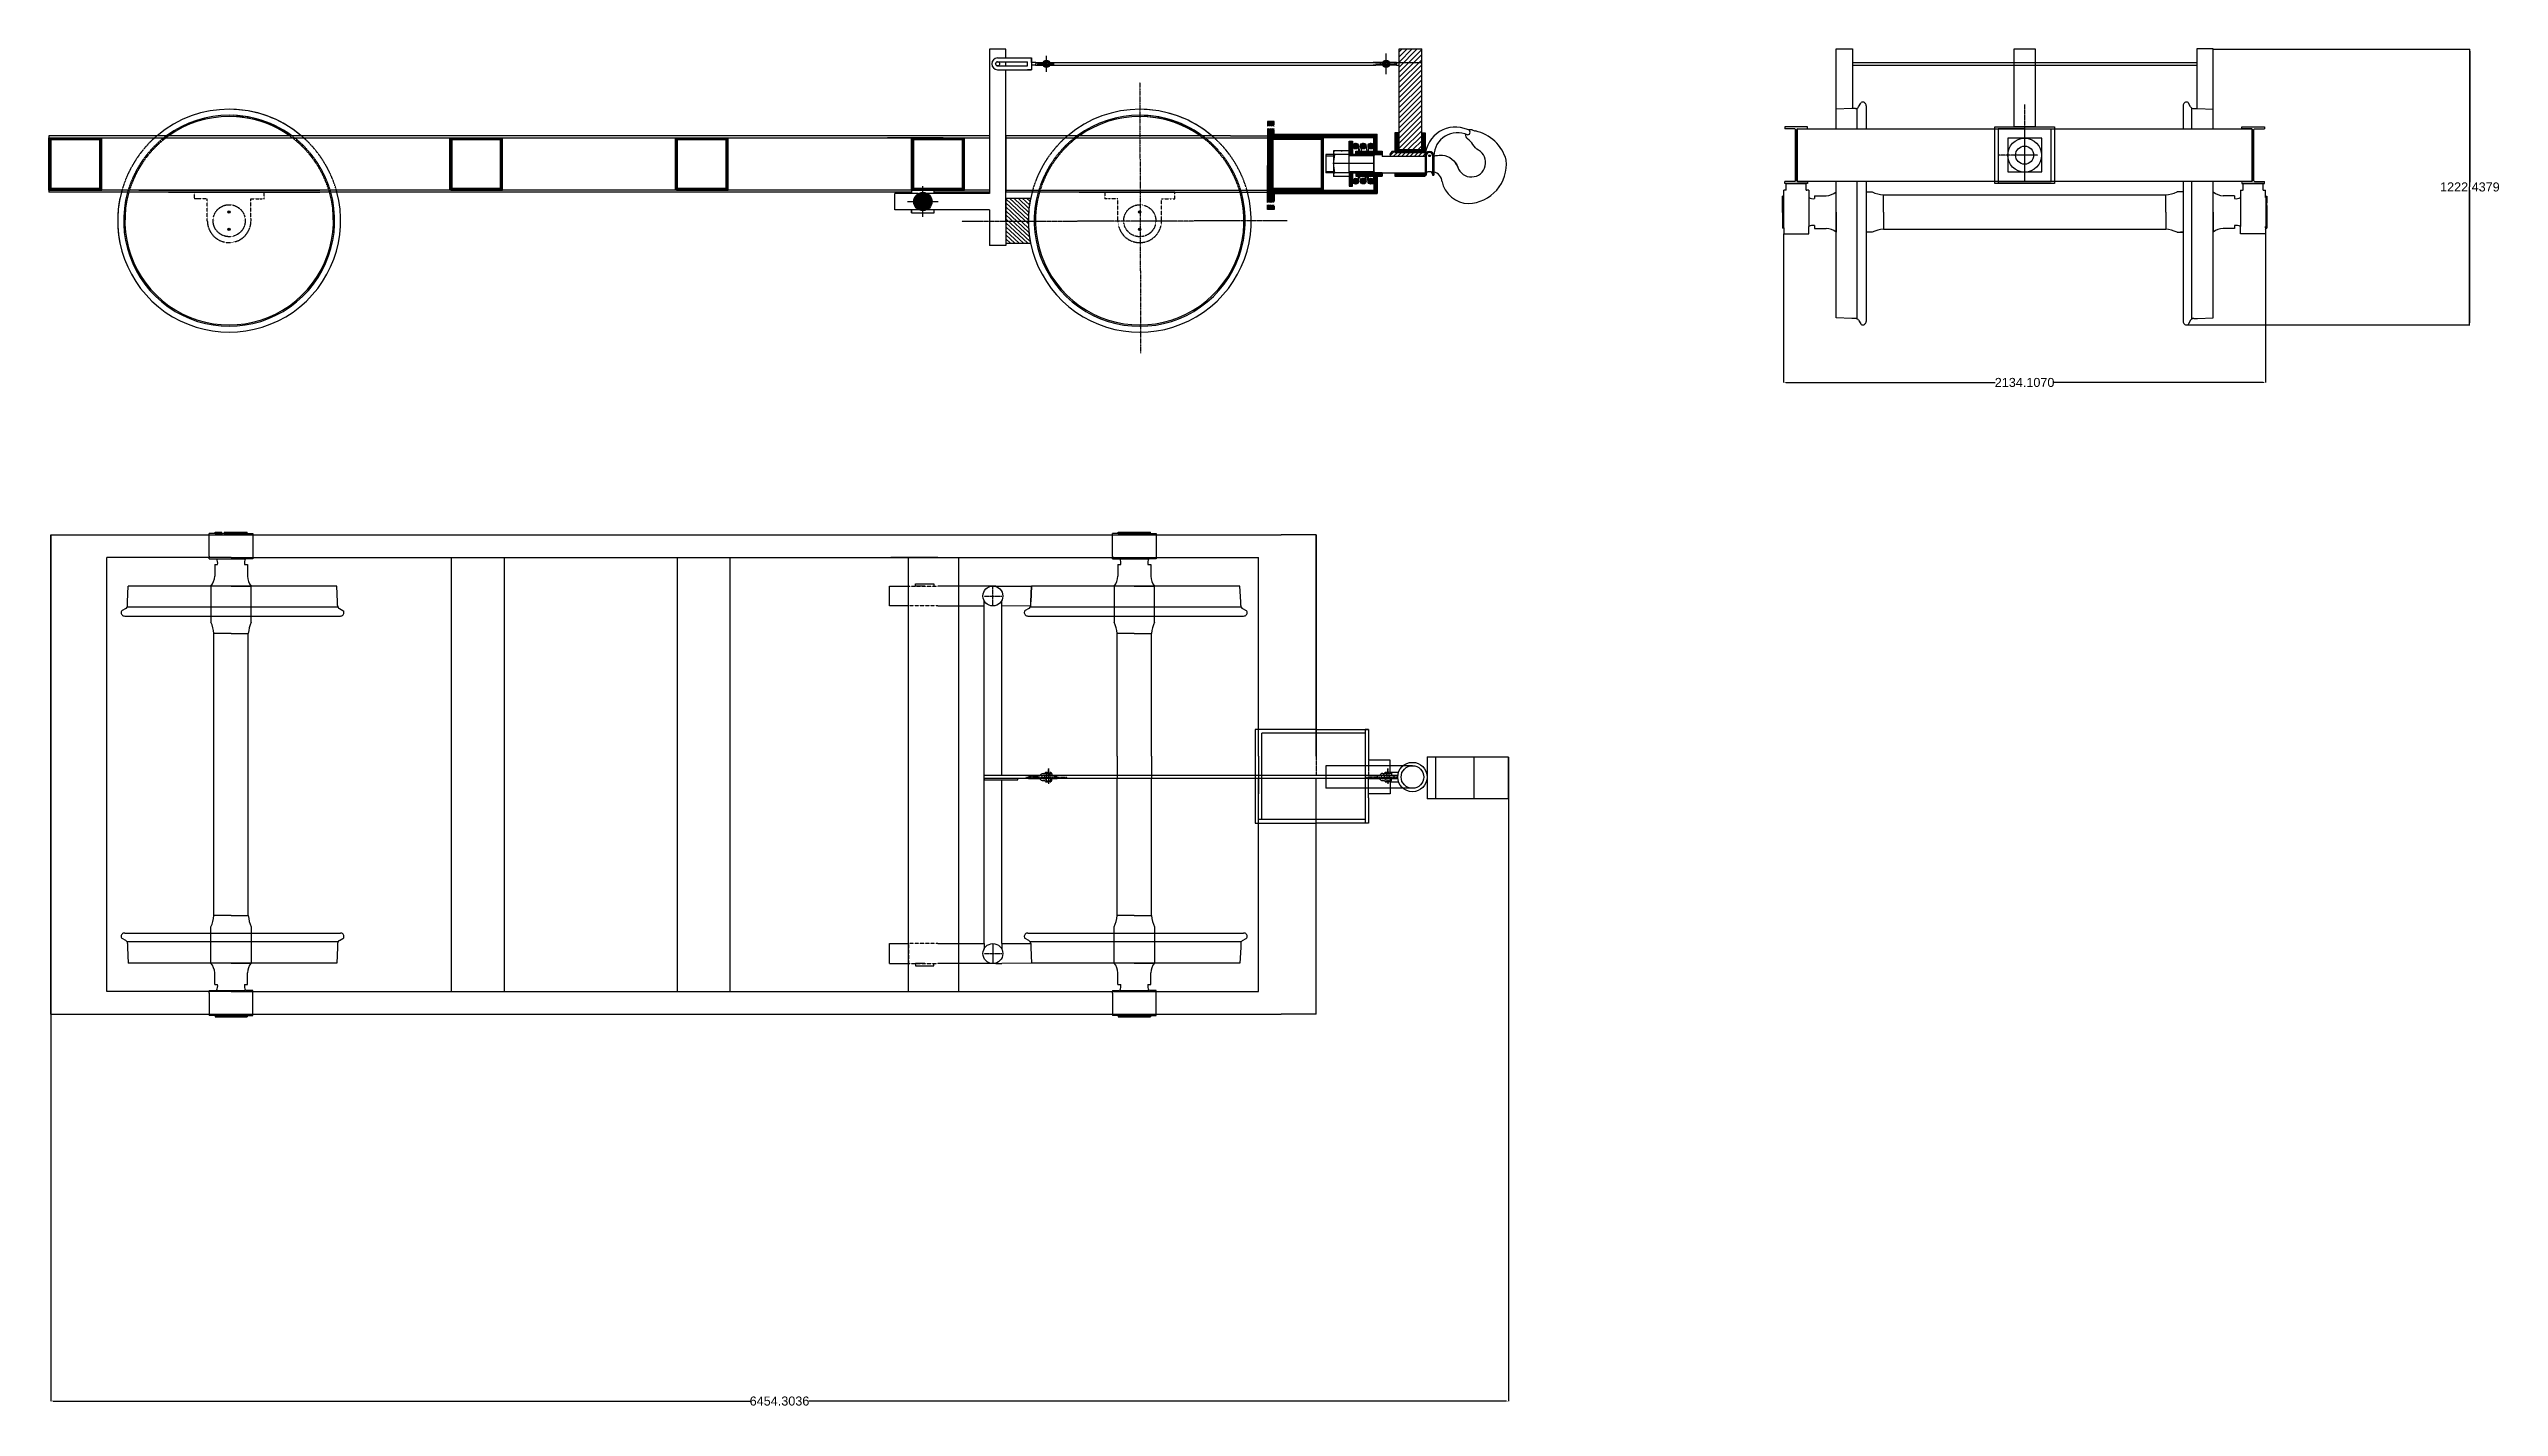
# Model space of a CAD drawing. Header units: inches. Extents: x -8852 to 1998, y -1560 to 4455.
import ezdxf

# ---------------------------------------------------------------- set-up
doc = ezdxf.new("R2010")
doc.units = ezdxf.units.IN
doc.header["$MEASUREMENT"] = 0
for name, pattern in [('ACISOTGL', [3, 2, -1]), ('ACISOWELD', [3, 2, -1]), ('AM_ISO02W050x2', [3.75, 3, -0.75]), ('AM_ISO08W050', [18, 12, -1.5, 3, -1.5]), ('CENTER', [2, 1.25, -0.25, 0.25, -0.25]), ('CENTER2', [1.125, 0.75, -0.125, 0.125, -0.125]), ('HIDDEN', [0.375, 0.25, -0.125]), ('HIDDEN2', [0.1875, 0.125, -0.0625])]:
    doc.linetypes.add(name, pattern=pattern)
doc.layers.add('AM_7', color=4, linetype='AM_ISO08W050', lineweight=25)
doc.layers.add('AM_8', color=1, linetype='Continuous', lineweight=25)
doc.styles.get("Standard").update_dxf_attribs({"font": 'arial.ttf'})
doc.dimstyles.new('AM_ANSI', dxfattribs={"dimtxt": 0.12, "dimasz": 0.12, "dimexe": 0.1, "dimexo": 0.05, "dimgap": 0.06, "dimtad": 0, "dimtih": 1, "dimtoh": 1, "dimdec": 4, "dimzin": 7, "dimdsep": 46, "dimtxsty": 'Standard', "dimcen": 0, "dimclrd": 256, "dimclre": 256, "dimclrt": 2, "dimadec": 0, "dimazin": 2, "dimtp": 0.1, "dimtm": 0.1, "dimtfac": 0.71, "dimtdec": 4, "dimtofl": 0, "dimtmove": 0, "dimatfit": 3, "dimfxl": 1, "dimtolj": 1, "dimtzin": 7, "dimlwd": -1, "dimlwe": -1, "dimarcsym": 1})
doc.dimstyles.new('Annotative', dxfattribs={"dimscale": 0, "dimtxt": 40, "dimasz": 10, "dimexe": 0.18, "dimexo": 0.0625, "dimgap": 0.09, "dimtad": 0, "dimtih": 1, "dimtoh": 1, "dimdec": 4, "dimzin": 0, "dimdsep": 46, "dimtxsty": 'Standard', "dimcen": 0.09, "dimadec": 0, "dimazin": 0, "dimtfac": 1, "dimtdec": 4, "dimtofl": 0, "dimtmove": 0, "dimatfit": 3, "dimfxl": 1, "dimtolj": 1, "dimtzin": 0, "dimarcsym": 0})
pattern_1 = [(45, (-11694.746, 3556.924), (-2.8284271, 2.8284271), [])]

msp = doc.modelspace()

# ---------------------------------------------------------------- blocks, each defined once
blk = doc.blocks.new('*U68')
at = {"color": 0, "linetype": 'CENTER2', "transparency": 16777216}
blk.add_line((0, 44), (0, -44), dxfattribs=at)
blk = doc.blocks.new('*U69')
at = {"color": 0, "linetype": 'CENTER2', "transparency": 16777216}
blk.add_line((-65, 0), (13, 0), dxfattribs=at)
blk = doc.blocks.new('*U70')
at = {"color": 0, "linetype": 'CENTER2', "transparency": 16777216}
blk.add_line((0, -44.32), (0, 44.32), dxfattribs=at)
blk = doc.blocks.new('*U71')
at = {"color": 0, "linetype": 'CENTER2', "transparency": 16777216}
blk.add_line((-65, 0), (13, 0), dxfattribs=at)
blk = doc.blocks.new('*U75')
at = {"color": 0, "linetype": 'CENTER2', "transparency": 16777216}
blk.add_line((87.72, 0), (-87.72, 0), dxfattribs=at)
blk = doc.blocks.new('*U76')
at = {"color": 0, "linetype": 'CENTER2', "transparency": 16777216}
blk.add_line((0, 224), (0, -117), dxfattribs=at)
blk = doc.blocks.new('*D81')
at = {"linetype": 'ByBlock', "transparency": 16777216}
for p, q in [((732, 4455), (1869, 4455)), ((1868, 4455), (1868, 3845)), ((1868, 3234), (1868, 3845)), ((621, 3234), (1869, 3234))]:
    blk.add_line(p, q, dxfattribs=at)
at = {"transparency": 16777216}
for points in [[(1868, 4455), (1868, 4455), (1868, 4455)], [(1868, 3234), (1868, 3234), (1868, 3234)]]:
    blk.add_solid(points, dxfattribs=at)
at = {"layer": 'Defpoints', "color": 0, "transparency": 16777216}
for p in [(732, 4455), (621, 3234), (1868, 3234)]:
    blk.add_point(p, dxfattribs=at)
at = {"color": 2, "transparency": 16777216, "insert": (1868, 3845), "char_height": 0.12, "attachment_point": 5}
blk.add_mtext('\\A1;1221.0016', dxfattribs=at)
blk = doc.blocks.new('*D82')
at = {"color": 0, "lineweight": -2, "transparency": 16777216}
for p, q in [((732, 4455), (1869, 4455)), ((1869, 4445), (1869, 3865)), ((1869, 3243), (1869, 3824)), ((615, 3233), (1869, 3233))]:
    blk.add_line(p, q, dxfattribs=at)
at = {"color": 0, "transparency": 16777216}
for points in [[(1867, 4445), (1870, 4445), (1869, 4455)], [(1867, 3243), (1870, 3243), (1869, 3233)]]:
    blk.add_solid(points, dxfattribs=at)
at = {"layer": 'Defpoints', "color": 0, "transparency": 16777216}
for p in [(732, 4455), (615, 3233), (1869, 3233)]:
    blk.add_point(p, dxfattribs=at)
at = {"color": 0, "transparency": 16777216, "insert": (1869, 3844), "char_height": 40, "attachment_point": 5}
blk.add_mtext('\\A1;1222.4379', dxfattribs=at)
blk = doc.blocks.new('*D83')
at = {"color": 0, "lineweight": -2, "transparency": 16777216}
for p, q in [((-1170, 3636), (-1170, 2978)), ((964, 3636), (964, 2978)), ((-1160, 2978), (-233, 2978)), ((954, 2978), (27, 2978))]:
    blk.add_line(p, q, dxfattribs=at)
at = {"color": 0, "transparency": 16777216}
for points in [[(-1160, 2980), (-1160, 2976), (-1170, 2978)], [(954, 2980), (954, 2976), (964, 2978)]]:
    blk.add_solid(points, dxfattribs=at)
at = {"layer": 'Defpoints', "color": 0, "transparency": 16777216}
for p in [(-1170, 3636), (964, 3636), (964, 2978)]:
    blk.add_point(p, dxfattribs=at)
at = {"color": 0, "transparency": 16777216, "insert": (-103, 2978), "char_height": 40, "attachment_point": 5}
blk.add_mtext('\\A1;2134.1070', dxfattribs=at)
blk = doc.blocks.new('*D84')
at = {"color": 0, "lineweight": -2, "transparency": 16777216}
for p, q in [((-8844, 2303), (-8844, -1534)), ((-2389, 1319), (-2389, -1534)), ((-8834, -1534), (-5746, -1534)), ((-2399, -1534), (-5487, -1534))]:
    blk.add_line(p, q, dxfattribs=at)
at = {"color": 0, "transparency": 16777216}
for points in [[(-8834, -1532), (-8834, -1536), (-8844, -1534)], [(-2399, -1532), (-2399, -1536), (-2389, -1534)]]:
    blk.add_solid(points, dxfattribs=at)
at = {"layer": 'Defpoints', "color": 0, "transparency": 16777216}
for p in [(-8844, 2303), (-2389, 1319), (-8844, -1534)]:
    blk.add_point(p, dxfattribs=at)
at = {"color": 0, "transparency": 16777216, "insert": (-5617, -1534), "char_height": 40, "attachment_point": 5}
blk.add_mtext('\\A1;6454.3036', dxfattribs=at)

# ---------------------------------------------------------------- dimensions: what is measured, and where the dimension line sits
for base, p2, dimstyle, picture, middle in [((1868.52866, 3232.90724), (615.16753, 3232.90724), 'Annotative', '*D82', (1868.52866, 3844.1262)), ((1868.42866, 3234.34354), (621.21229, 3234.34354), 'AM_ANSI', '*D81', (1868.42866, 3844.84434))]:
    dim = msp.add_linear_dim(base=base, p1=(732.16753, 4455.34515), p2=p2, angle=90, dimstyle=dimstyle)
    dim.commit()
    dim.dimension.update_dxf_attribs({"geometry": picture, "text_midpoint": middle})
for base, p1, p2, picture, middle in [((964.22102, 2977.91044), (-1169.88596, 3636.48724), (964.22102, 3636.48724), '*D83', (-102.83247, 2977.91044)), ((-8843.71928, -1533.98362), (-2389.41568, 1319.13658), (-8843.71928, 2302.97352), '*D84', (-5616.56748, -1533.98362))]:
    dim = msp.add_linear_dim(base=base, p1=p1, p2=p2, dimstyle='Annotative')
    dim.commit()
    dim.dimension.update_dxf_attribs({"geometry": picture, "text_midpoint": middle})

# ---------------------------------------------------------------- hatches: boundary and pattern name
h = msp.add_hatch()
h.set_pattern_fill('ANSI31', color=256, scale=5)
h.set_pattern_definition([(45, (-34798.849, 1365.343), (-11.22532, 11.22532), [])])
h.paths.add_polyline_path([(-2772.5328, 4455.34515), (-2872.5328, 4455.34515), (-2872.5328, 4009.61926), (-2772.53772, 4009.61926), (-2772.57472, 4084.66856)])
h = msp.add_hatch()
h.set_pattern_fill('_U', color=256, scale=13, angle=45, style=0, pattern_type=0)
h.set_pattern_definition([(45, (-34798.849, 1365.343), (-9.192388, 9.192388), [])])
h.paths.add_polyline_path([(-2757.47561, 3996.42395), (-2892.57306, 3996.42395), (-2892.57306, 4001.22395), (-2905.63306, 4001.22395), (-2912.07306, 3991.48395), (-2912.07269, 3987.40991), (-2912.07225, 3978.42395), (-2892.57306, 3978.42395), (-2757.66718, 3978.42395), (-2757.66718, 3982.40991, -0.0297196629), (-2757.53281, 3984.66856, -0.0051583179), (-2757.31694, 3987.42395)])
at = {"layer": 'AM_8', "true_color": 0x136734}
h = msp.add_hatch(dxfattribs=at)
h.set_pattern_fill('_U', color=116, scale=4, angle=138, style=0, pattern_type=0)
h.set_pattern_definition([(138, (-11601.4992, 3609.268), (-2.6765224, -2.9725793), [])])
h.paths.add_polyline_path([(-3441.27194, 4133.50991), (-3456.27194, 4133.50991), (-3456.27194, 4114.06616), (-3441.27194, 4114.06616)])
h.paths.add_polyline_path([(-3441.27194, 3764.35366), (-3456.27194, 3764.35366), (-3456.27194, 3744.90991), (-3441.27194, 3744.90991)])
h.paths.add_polyline_path([(-3456.27194, 4102.95366), (-3456.27194, 3775.46616), (-3441.27194, 3775.46616), (-3441.27194, 4102.95366)])
h = msp.add_hatch(dxfattribs=at)
h.set_pattern_fill('_U', color=116, scale=4, angle=45, style=0, pattern_type=0)
h.set_pattern_definition([(45, (-16951.692, 3668.2358), (-2.8284271, 2.8284271), [])])
h.paths.add_polyline_path([(-2984.57158, 4002.40991), (-3064.03837, 4002.40991), (-3064.03837, 3987.40991), (-2984.57158, 3987.40991)], flags=17)
h.paths.add_polyline_path([(-2984.57158, 3907.40991), (-3064.03837, 3907.40991), (-3064.03837, 3892.47796), (-2984.57158, 3892.47796), (-2984.57158, 3893.55991)])
h.paths.add_polyline_path([(-3426.27194, 4133.50991), (-3441.27194, 4133.50991), (-3441.27194, 4114.06616), (-3429.90051, 4114.06616), (-3428.08623, 4114.06616), (-3426.27194, 4114.06616), (-3426.27194, 4119.43191)])
h.paths.add_polyline_path([(-3426.27194, 3758.98791), (-3426.27194, 3764.35366), (-3428.08623, 3764.35366), (-3429.90051, 3764.35366), (-3441.27194, 3764.35366), (-3441.27194, 3744.90991), (-3426.27194, 3744.90991)])
h.paths.add_polyline_path([(-2969.55837, 3892.47796), (-2947.51694, 3892.47796), (-2947.51694, 3907.40991), (-2984.57158, 3907.40991), (-2984.57158, 3856.40991), (-2984.57158, 3830.60991), (-3207.67194, 3830.60991), (-3211.97194, 3830.60991), (-3441.27194, 3830.60991), (-3441.27194, 3775.46616), (-3429.90051, 3775.46616), (-3428.08623, 3775.46616), (-3426.27194, 3775.46616), (-3426.27194, 3780.83191), (-3426.27194, 3815.60991), (-2969.55837, 3815.60991)])
h.paths.add_polyline_path([(-2984.57158, 4063.40991), (-2984.57158, 3987.40991), (-2984.55837, 3987.40991), (-2947.51694, 3987.40991), (-2947.51694, 4002.40991), (-2969.55837, 4002.40991), (-2969.55837, 4078.41335), (-3426.27194, 4078.41335), (-3426.27194, 4102.95366), (-3441.27194, 4102.95366), (-3441.27194, 4063.40991)])
at = {"layer": 'AM_8'}
h = msp.add_hatch(dxfattribs=at)
h.set_pattern_fill('_U', color=256, scale=2.5, angle=45, style=0, pattern_type=0)
h.set_pattern_definition([(45, (-22362.5152, 3667.2182), (-1.76776695, 1.76776695), [])])
h.paths.add_polyline_path([(-8852.09524, 3829.59231), (-8847.79524, 3829.59231), (-8674.39524, 3829.59231), (-8618.49524, 3829.59231), (-8618.49524, 4062.39231), (-8852.09524, 4062.39231)])
h.paths.add_polyline_path([(-8627.09524, 3838.19231), (-8843.49524, 3838.19231), (-8843.49524, 4054.59231), (-8627.09524, 4054.59231)], flags=16)
h = msp.add_hatch(dxfattribs=at)
h.set_pattern_fill('_U', color=256, scale=2.5, angle=45, style=0, pattern_type=0)
h.set_pattern_definition([(45, (-20587.7684, 3667.2182), (-1.76776695, 1.76776695), [])])
h.paths.add_polyline_path([(-7077.34843, 3829.59231), (-7073.04843, 3829.59231), (-6899.64843, 3829.59231), (-6843.74843, 3829.59231), (-6843.74843, 4062.39231), (-7077.34843, 4062.39231)])
h.paths.add_polyline_path([(-6852.34843, 3838.19231), (-7068.74843, 3838.19231), (-7068.74843, 4054.59231), (-6852.34843, 4054.59231)], flags=16)
h = msp.add_hatch(dxfattribs=at)
h.set_pattern_fill('_U', color=256, scale=2.5, angle=45, style=0, pattern_type=0)
h.set_pattern_definition([(45, (-19588.5365, 3667.2182), (-1.76776695, 1.76776695), [])])
h.paths.add_polyline_path([(-6078.11653, 3829.59231), (-6073.81653, 3829.59231), (-5900.41653, 3829.59231), (-5844.51653, 3829.59231), (-5844.51653, 4062.39231), (-6078.11653, 4062.39231)])
h.paths.add_polyline_path([(-5853.11653, 3838.19231), (-6069.51653, 3838.19231), (-6069.51653, 4054.59231), (-5853.11653, 4054.59231)], flags=16)
h = msp.add_hatch(dxfattribs=at)
h.set_pattern_fill('_U', color=256, scale=2.5, angle=45, style=0, pattern_type=0)
h.set_pattern_definition([(45, (-18542.379, 3667.2182), (-1.76776695, 1.76776695), [])])
h.paths.add_polyline_path([(-5031.95913, 3829.59231), (-5027.65913, 3829.59231), (-4854.25913, 3829.59231), (-4798.35913, 3829.59231), (-4798.35913, 4062.39231), (-5031.95913, 4062.39231)])
h.paths.add_polyline_path([(-4806.95913, 3838.19231), (-5023.35913, 3838.19231), (-5023.35913, 4054.59231), (-4806.95913, 4054.59231)], flags=16)
h = msp.add_hatch(dxfattribs=at)
h.set_pattern_fill('_U', color=256, scale=2.5, angle=45, style=0, pattern_type=0)
h.set_pattern_definition([(45, (-16951.692, 3668.2358), (-1.76776695, 1.76776695), [])])
h.paths.add_polyline_path([(-3441.27194, 3830.60991), (-3436.97194, 3830.60991), (-3263.57194, 3830.60991), (-3207.67194, 3830.60991), (-3207.67194, 4063.40991), (-3441.27194, 4063.40991)])
h.paths.add_polyline_path([(-3216.27194, 3839.20991), (-3432.67194, 3839.20991), (-3432.67194, 4055.60991), (-3216.27194, 4055.60991)], flags=16)
h = msp.add_hatch(dxfattribs=at)
h.set_pattern_fill('_U', color=256, scale=2.5, angle=45, style=0, pattern_type=0)
h.set_pattern_definition([(45, (-11694.746, 3556.9242), (-1.76776695, 1.76776695), [])])
h.paths.add_polyline_path([(-3079.03837, 3907.40991), (-3094.03837, 3907.40991), (-3094.03837, 3847.40991), (-3079.03837, 3847.40991)])
h.paths.add_polyline_path([(-3094.03837, 4047.40991), (-3094.03837, 3987.40991), (-3085.03837, 3987.40991), (-3079.03837, 3987.40991), (-3079.03837, 4047.40991)])
h = msp.add_hatch(dxfattribs=at)
h.set_pattern_fill('_U', color=256, scale=4, angle=45, style=0, pattern_type=0)
h.set_pattern_definition(pattern_1)
edge = h.paths.add_edge_path()
edge.add_arc((-3066.03837, 4025.40991), 13, 180, 537.077450574)
edge.add_arc((-3066.03837, 4025.40991), 13, 177.077450574, 180)
h = msp.add_hatch(dxfattribs=at)
h.set_pattern_fill('_U', color=256, scale=4, angle=45, style=0, pattern_type=0)
h.set_pattern_definition(pattern_1)
edge = h.paths.add_edge_path()
edge.add_arc((-3031.80497, 4025.40991), 13, 191.459155903, 513.59539865)
edge.add_arc((-3031.80497, 4025.40991), 13, 153.59539865, 191.459155903)
edge = h.paths.add_edge_path()
edge.add_arc((-2997.57158, 4025.40991), 13, 0, 360)
edge = h.paths.add_edge_path()
edge.add_arc((-2997.57158, 3869.40991), 13, 0, 360)
edge = h.paths.add_edge_path()
edge.add_arc((-3031.80497, 3870.55991), 13, 0, 360)
edge = h.paths.add_edge_path()
edge.add_arc((-3066.03837, 3869.40991), 13, 0, 360)
h = msp.add_hatch(dxfattribs=at)
h.set_pattern_fill('_U', color=256, scale=4, angle=45, style=0, pattern_type=0)
h.set_pattern_definition([(45, (-34798.849, 1365.343), (-2.8284271, 2.8284271), [])])
h.paths.add_polyline_path([(-2757.66718, 3907.40991), (-2892.57306, 3907.40991), (-2892.57306, 3892.40991), (-2757.66718, 3892.40991)])
h.paths.add_polyline_path([(-2772.5328, 4009.61926), (-2772.53772, 4009.61926), (-2772.53281, 4009.64391), (-2872.53279, 4009.59461), (-2872.5328, 4084.61928), (-2892.57306, 4084.6094), (-2892.57306, 3996.41693), (-2757.31694, 3996.43097), (-2757.53281, 3999.66856), (-2757.53281, 4084.66856), (-2772.5328, 4084.66856)])
h = msp.add_hatch(dxfattribs=at)
h.set_pattern_fill('_U', color=256, scale=2.5, angle=136, style=0, pattern_type=0)
h.set_pattern_definition([(136, (-34798.849, 1365.3432), (-1.73664593, -1.7983495), [])])
edge = h.paths.add_edge_path()
edge.add_arc((-4981.95913, 3779.59231), 40.5, 120.254018121, 478.335988646)
edge.add_arc((-4981.95913, 3779.59231), 40.5, 118.335988646, 120.254018121)
edge = h.paths.add_edge_path(flags=16)
edge.add_arc((-4981.95913, 3779.59231), 26, -241.664011354, 11.459155903, ccw=False)
edge.add_arc((-4981.95913, 3779.59231), 26, 11.459155903, 118.335988646, ccw=False)
at = {"layer": 'AM_8', "true_color": 0xf8d731}
h = msp.add_hatch(dxfattribs=at)
h.set_pattern_fill('_U', color=40, scale=2.5, angle=45, style=0, pattern_type=0)
h.set_pattern_definition([(45, (-34798.849, 1365.3432), (-1.76776695, 1.76776695), [])])
edge = h.paths.add_edge_path()
edge.add_arc((-4981.95913, 3779.59231), 26, 11.459155903, 217.226814596)
edge.add_arc((-4981.95913, 3779.59231), 26, 217.226814596, 371.459155903)
at = {"layer": 'AM_8', "true_color": 0x136734}
h = msp.add_hatch(dxfattribs=at)
h.set_pattern_fill('_U', color=116, scale=13, angle=137, style=0, pattern_type=0)
h.set_pattern_definition([(137, (-34798.849, 1365.343), (-8.8659787, -9.507598), [])])
edge = h.paths.add_edge_path()
edge.add_line((-4615.12889, 3794.57622), (-4615.12889, 3594.57622))
edge.add_line((-4615.12889, 3594.57622), (-4505.30113, 3594.57622))
edge.add_arc((-4001.45206, 3694.57622), 513.67683, 168.774265555, 191.225734445, ccw=False)
edge.add_line((-4505.30113, 3794.57622), (-4615.12889, 3794.57622))

# ---------------------------------------------------------------- linework, layer by layer
for p, q in [((-4687.12889, 4454.57622), (-4687.12889, 3814.57622)), ((-4615.12889, 4454.57622), (-4687.12889, 4454.57622)), ((-4615.12889, 4454.57622), (-4635.12889, 4454.57622)), ((-4615.12889, 4415.57622), (-4615.12889, 4454.57622)), ((-2872.5328, 4009.61926), (-2872.5328, 4455.34515)), ((-2872.5328, 4455.34515), (-2772.5328, 4455.34515)), ((-2772.5328, 4009.61926), (-2772.5328, 4455.34515)), ((-937.83247, 4188.23517), (-937.83247, 4455.34515)), ((-937.83247, 4455.34515), (-865.83247, 4455.34515)), ((-865.83247, 4455.34515), (-865.83247, 4191.83214)), ((-865.83247, 4455.34515), (-865.83247, 4443.34515)), ((-148.83247, 4110.03749), (-148.83247, 4455.34515)), ((-148.83247, 4455.34515), (-102.83247, 4455.34515)), ((-102.83247, 4455.34515), (-56.83247, 4455.34515)), ((-56.83247, 4455.34515), (-56.83247, 4110.03749)), ((732.16753, 4455.34515), (660.16753, 4455.34515)), ((660.16753, 4455.34515), (660.16753, 4191.70724)), ((732.16753, 4188.23517), (732.16753, 4455.34515)), ((-4651.12889, 4415.57622), (-4501.73798, 4415.57622)), ((-4651.12889, 4398.57622), (-4518.73798, 4398.57622)), ((-4651.12889, 4380.57622), (-4518.73798, 4380.57622)), ((-4651.12889, 4363.57622), (-4501.73798, 4363.57622)), ((-4615.12889, 4380.57622), (-4615.12889, 4398.57622)), ((-4615.12889, 4070.99231), (-4615.12889, 4363.57622)), ((-4615.12889, 3809.57622), (-4615.12889, 4363.57622)), ((-4518.73798, 4380.57622), (-4518.73798, 4398.57622)), ((-4501.73798, 4363.57622), (-4518.73798, 4363.57622)), ((-4501.73798, 4395.57622), (-4501.73798, 4415.57622)), ((-4501.73798, 4415.57622), (-4501.73798, 4363.57622)), ((-4483.19063, 4395.57622), (-4501.73798, 4395.57622)), ((-4483.19063, 4383.57622), (-4501.73798, 4383.57622)), ((-4483.19063, 4395.57622), (-4481.19063, 4395.57622)), ((-4483.19063, 4383.57622), (-4481.19063, 4383.57622)), ((-4481.19063, 4396.17622), (-4472.39, 4396.17622)), ((-4481.19063, 4396.17622), (-4481.19063, 4389.57622)), ((-4481.19063, 4382.97622), (-4481.19063, 4389.57622)), ((-4481.19063, 4382.97622), (-4472.39, 4382.97622)), ((-4472.39, 4396.17622), (-4472.39, 4389.57622)), ((-4472.39, 4396.17622), (-4449.42231, 4396.17622)), ((-4472.39, 4382.97622), (-4472.39, 4389.57622)), ((-4472.39, 4382.97622), (-4449.42231, 4382.97622)), ((-4420.27166, 4396.17622), (-4408.95876, 4396.17622)), ((-4420.27166, 4382.97622), (-4408.95876, 4382.97622)), ((-4408.95876, 4396.17622), (-4408.95876, 4389.57622)), ((-4408.95876, 4389.57622), (-4408.95876, 4395.57622)), ((-4408.95876, 4395.57622), (-3017.96047, 4395.57622)), ((-4408.95876, 4382.97622), (-4408.95876, 4389.57622)), ((-4408.95876, 4389.57622), (-4408.95876, 4383.57622)), ((-4408.95876, 4383.57622), (-2976.58087, 4383.57622)), ((-3017.96047, 4395.57622), (-2976.58087, 4395.57622)), ((-2956.12545, 4395.57622), (-2987.94166, 4395.57622)), ((-2956.12545, 4383.57622), (-2987.94166, 4383.57622)), ((-2944.81255, 4396.17622), (-2956.12545, 4396.17622)), ((-2956.12545, 4396.17622), (-2956.12545, 4389.57622)), ((-2956.12545, 4389.57622), (-2956.12545, 4395.57622)), ((-2956.12545, 4382.97622), (-2956.12545, 4389.57622)), ((-2956.12545, 4389.57622), (-2956.12545, 4383.57622)), ((-2944.81255, 4382.97622), (-2956.12545, 4382.97622)), ((-2892.69421, 4396.17622), (-2915.66191, 4396.17622)), ((-2892.69421, 4382.97622), (-2915.66191, 4382.97622)), ((-2883.89358, 4396.17622), (-2892.69421, 4396.17622)), ((-2892.69421, 4396.17622), (-2892.69421, 4389.57622)), ((-2892.69421, 4382.97622), (-2892.69421, 4389.57622)), ((-2883.89358, 4382.97622), (-2892.69421, 4382.97622)), ((-2883.89358, 4396.17622), (-2883.89358, 4389.57622)), ((-2883.89358, 4396.17622), (-2872.5328, 4396.17622)), ((-2883.89358, 4382.97622), (-2883.89358, 4389.57622)), ((-2883.89358, 4382.97622), (-2872.5328, 4382.97622)), ((-2872.5328, 4396.17622), (-2772.5328, 4396.17622)), ((-865.83247, 4396.17622), (-865.83247, 4384.17622)), ((-865.83247, 4396.17622), (660.16753, 4396.17622)), ((-865.83247, 4384.17622), (660.16753, 4384.17622)), ((-4615.12889, 4262.78426), (-4615.12889, 4272.78426)), ((-4615.12889, 4272.78426), (-4614.92766, 4272.78426)), ((-3441.27194, 4133.50991), (-3456.27194, 4133.50991)), ((-3456.27194, 4133.50991), (-3456.27194, 4114.06616)), ((-3426.27194, 4133.50991), (-3441.27194, 4133.50991)), ((-3441.27194, 4133.50991), (-3441.27194, 4114.06616)), ((-3426.27194, 4119.43191), (-3426.27194, 4133.50991)), ((-868.33247, 4191.70724), (-937.83247, 4188.23517)), ((-937.83247, 4101.43749), (-937.83247, 4188.23517)), ((-851.74007, 4191.70724), (-868.33247, 4191.70724)), ((-843.74007, 4101.43749), (-843.74007, 4193.85084)), ((-837.88367, 4199.70724), (-828.69309, 4215.62579)), ((-828.69309, 4215.62579), (-826.87723, 4218.77095)), ((-804.83247, 4204.20724), (-804.83247, 4101.43749)), ((599.16753, 4204.20724), (599.16753, 4101.43749)), ((623.02815, 4215.62579), (621.21229, 4218.77095)), ((632.21873, 4199.70724), (623.02815, 4215.62579)), ((638.07513, 4101.43749), (638.07513, 4193.85084)), ((646.07513, 4191.70724), (662.66753, 4191.70724)), ((662.66753, 4191.70724), (732.16753, 4188.23517)), ((732.16753, 4101.43749), (732.16753, 4188.23517)), ((-4687.12889, 4070.99231), (-8852.09524, 4070.99231)), ((-8852.09524, 4070.99231), (-8852.09524, 4062.39231)), ((-8852.09524, 4062.39231), (-4891.8812, 4062.39231)), ((-8852.09524, 3829.59231), (-8852.09524, 4062.39231)), ((-8843.49524, 4054.59231), (-8627.09524, 4054.59231)), ((-8843.49524, 4054.59231), (-8843.49524, 3944.19231)), ((-8627.09524, 3838.19231), (-8627.09524, 4054.59231)), ((-8618.49524, 3829.59231), (-8618.49524, 4062.39231)), ((-7077.34843, 3829.59231), (-7077.34843, 4062.39231)), ((-7068.74843, 4054.59231), (-6852.34843, 4054.59231)), ((-7068.74843, 4054.59231), (-7068.74843, 3944.19231)), ((-6852.34843, 3838.19231), (-6852.34843, 4054.59231)), ((-6843.74843, 3829.59231), (-6843.74843, 4062.39231)), ((-6078.11653, 3829.59231), (-6078.11653, 4062.39231)), ((-6069.51653, 4054.59231), (-5853.11653, 4054.59231)), ((-6069.51653, 4054.59231), (-6069.51653, 3944.19231)), ((-5853.11653, 3838.19231), (-5853.11653, 4054.59231)), ((-5844.51653, 3829.59231), (-5844.51653, 4062.39231)), ((-5643.89606, 4062.39231), (-4687.12889, 4062.39231)), ((-4905.15913, 4062.39231), (-5138.75913, 4062.39231)), ((-4891.8812, 4062.39231), (-5127.53393, 4062.39231)), ((-5031.95913, 3829.59231), (-5031.95913, 4062.39231)), ((-5023.35913, 4054.59231), (-4806.95913, 4054.59231)), ((-5023.35913, 4054.59231), (-5023.35913, 3944.19231)), ((-4806.95913, 3838.19231), (-4806.95913, 4054.59231)), ((-4798.35913, 3829.59231), (-4798.35913, 4062.39231)), ((-3620.43022, 4070.99231), (-4615.12889, 4070.99231)), ((-4615.12889, 4062.39231), (-3620.43022, 4062.39231)), ((-3620.43022, 4070.99231), (-3456.27194, 4070.99231)), ((-3620.43022, 4062.39231), (-3456.27194, 4062.39231)), ((-3456.27194, 4102.95366), (-3456.27194, 3939.20991)), ((-3441.27194, 4102.95366), (-3441.27194, 3794.94394)), ((-3441.27194, 3775.46616), (-3441.27194, 4083.47589)), ((-3441.27194, 4068.50991), (-3441.27194, 3945.20991)), ((-3207.67194, 4063.40991), (-3441.27194, 4063.40991)), ((-3432.67194, 4055.60991), (-3216.27194, 4055.60991)), ((-3432.67194, 4055.60991), (-3432.67194, 3945.20991)), ((-3426.27194, 4078.41335), (-3426.27194, 4097.58791)), ((-3426.27194, 4078.41335), (-2969.55837, 4078.41335)), ((-3216.27194, 3839.20991), (-3216.27194, 4055.60991)), ((-3216.27194, 4051.30991), (-3216.27194, 4055.60991)), ((-3216.27194, 3947.40991), (-3216.27194, 4055.60991)), ((-3216.27194, 3947.40991), (-3216.27194, 4051.30991)), ((-3207.67194, 3830.60991), (-3207.67194, 4063.40991)), ((-3207.67194, 4063.40991), (-2984.57158, 4063.40991)), ((-3094.03837, 3987.40991), (-3094.03837, 4047.40991)), ((-3094.03837, 4047.40991), (-3079.03837, 4047.40991)), ((-3079.03837, 4047.40991), (-3079.03837, 3987.40991)), ((-3079.03837, 4025.44394), (-3079.03837, 4043.27389)), ((-3079.03837, 4038.40991), (-3079.03837, 4012.40991)), ((-3079.03837, 3987.40991), (-3079.03837, 4025.44394)), ((-3046.77724, 4002.40991), (-3053.03837, 4025.40991)), ((-3053.03837, 4025.40991), (-3053.03837, 4002.40991)), ((-3044.04186, 4021.02145), (-3039.93311, 4002.40991)), ((-3013.92658, 4002.40991), (-3018.82892, 4024.62115)), ((-3010.57158, 4025.40991), (-3010.57158, 4002.40991)), ((-2984.57158, 4002.40991), (-2984.57158, 4063.40991)), ((-2984.57158, 3856.40991), (-2984.57158, 4039.55991)), ((-2969.55837, 4002.40991), (-2969.55837, 4078.41335)), ((-2872.5328, 4084.61928), (-2892.57306, 4084.6094)), ((-2892.57306, 4084.61928), (-2892.57306, 3996.42395)), ((-2872.5328, 4009.61926), (-2872.5328, 4084.61928)), ((-2772.57472, 4084.66856), (-2757.53281, 4084.66856)), ((-2772.53772, 4009.61926), (-2772.57472, 4084.66856)), ((-2757.53281, 4084.66856), (-2757.53281, 3999.66856)), ((-1064.85568, 4110.03749), (-1164.85568, 4110.03749)), ((-1164.85568, 4110.03749), (-1164.85568, 4101.43749)), ((-1120.75568, 4101.43749), (-1164.85568, 4101.43749)), ((-1117.75568, 3871.63749), (-1117.75568, 4098.43749)), ((-1111.95568, 3871.63749), (-1111.95568, 4098.43749)), ((-1108.95568, 4101.43749), (-1064.85568, 4101.43749)), ((-1108.95568, 3868.63749), (-1108.95568, 4101.43749)), ((-1108.95568, 4101.43749), (903.29074, 4101.43749)), ((-1064.85568, 4101.43749), (-1064.85568, 4110.03749)), ((-234.63247, 3860.03749), (-234.63247, 4110.03749)), ((-234.63247, 4110.03749), (13.96753, 4110.03749)), ((-102.83247, 4101.43749), (-219.63247, 4101.43749)), ((-219.63247, 4101.43749), (-219.63247, 3868.63749)), ((-102.83247, 4060.03749), (-177.83247, 4060.03749)), ((-177.83247, 4060.03749), (-177.83247, 3911.63606)), ((-56.83247, 4110.03749), (-148.83247, 4110.03749)), ((-27.34649, 4060.03749), (-102.83247, 4060.03749)), ((-27.34649, 3911.63606), (-27.34649, 4060.03749)), ((13.96753, 4110.03749), (28.96753, 4110.03749)), ((13.96753, 3868.63749), (13.96753, 4101.43749)), ((28.96753, 4110.03749), (28.96753, 3860.03749)), ((859.19074, 4101.43749), (859.19074, 4110.03749)), ((859.19074, 4110.03749), (959.19074, 4110.03749)), ((903.29074, 4101.43749), (859.19074, 4101.43749)), ((903.29074, 4101.43749), (903.29074, 3868.63749)), ((906.29074, 3871.63749), (906.29074, 4098.43749)), ((912.09074, 3871.63749), (912.09074, 4098.43749)), ((915.09074, 4101.43749), (959.19074, 4101.43749)), ((959.19074, 4110.03749), (959.19074, 4101.43749)), ((-8843.49524, 3944.19231), (-8843.49524, 3932.19231)), ((-8843.49524, 3932.19231), (-8843.49524, 3838.19231)), ((-7068.74843, 3944.19231), (-7068.74843, 3932.19231)), ((-7068.74843, 3932.19231), (-7068.74843, 3838.19231)), ((-6069.51653, 3944.19231), (-6069.51653, 3932.19231)), ((-6069.51653, 3932.19231), (-6069.51653, 3838.19231)), ((-5023.35913, 3944.19231), (-5023.35913, 3932.19231)), ((-5023.35913, 3932.19231), (-5023.35913, 3838.19231)), ((-3456.27194, 3775.46616), (-3456.27194, 3939.20991)), ((-3441.27194, 3945.20991), (-3441.27194, 3933.20991)), ((-3441.27194, 3933.20991), (-3441.27194, 3809.90991)), ((-3432.67194, 3945.20991), (-3432.67194, 3933.20991)), ((-3432.67194, 3933.20991), (-3432.67194, 3839.20991)), ((-3197.68167, 3987.40991), (-3197.66222, 3907.40991)), ((-3164.03837, 3987.40152), (-3197.68167, 3987.39334)), ((-3164.03837, 3907.40152), (-3197.66221, 3907.39334)), ((-3094.03837, 4004.50291), (-3164.03837, 4004.50291)), ((-3164.03837, 4004.50291), (-3164.03837, 3890.38496)), ((-3124.51695, 3907.41113), (-3159.05035, 3907.40273)), ((-3129.51694, 3987.40991), (-3159.03998, 3987.40274)), ((-3094.03837, 3987.40991), (-3159.03837, 3987.40991)), ((-3129.51694, 4004.50291), (-3124.51694, 4004.50291)), ((-3093.96715, 3907.40991), (-3124.51695, 3907.40991)), ((-3094.03837, 3987.40991), (-3124.51694, 3987.40991)), ((-3094.03837, 3987.40991), (-3094.03837, 3987.40991)), ((-3079.03837, 3987.40991), (-3094.03837, 3987.40991)), ((-3094.03837, 3907.40991), (-3094.03837, 3987.40991)), ((-3094.03837, 3907.40991), (-3094.03837, 3847.40991)), ((-3079.03837, 3907.40991), (-3094.03837, 3907.40991)), ((-3079.03837, 3987.40991), (-3085.03837, 3987.40991)), ((-3079.03837, 3987.40991), (-3079.03837, 4012.40991)), ((-3079.03837, 3987.40991), (-3079.03837, 4012.40991)), ((-3079.03837, 3987.40991), (-3073.50689, 3987.40991)), ((-2984.55837, 3987.40991), (-3079.03837, 3987.40991)), ((-3079.03837, 3987.40991), (-3064.03837, 3987.40991)), ((-3079.03837, 3847.40991), (-3079.03837, 3907.40991)), ((-3079.03837, 3907.40991), (-2984.55837, 3907.40991)), ((-3079.03837, 3907.40991), (-3079.03837, 3882.40991)), ((-3064.03837, 3987.40991), (-3064.03837, 4002.40991)), ((-3064.03837, 4002.40991), (-2984.55837, 4002.40991)), ((-3064.03837, 3907.47796), (-3064.03837, 3892.47796)), ((-3010.57158, 3987.20924), (-3010.61587, 3987.40991)), ((-3010.57158, 3987.40991), (-3010.57158, 3987.20924)), ((-2984.55837, 3987.40991), (-2979.55837, 3987.40991)), ((-2984.55837, 3987.40991), (-2947.16795, 3987.40991)), ((-2984.55837, 3987.40991), (-2984.55837, 3907.40991)), ((-2947.51694, 3907.40991), (-2984.55837, 3907.40991)), ((-2982.05837, 3987.40991), (-2947.16795, 3987.40991)), ((-2969.55837, 4002.40991), (-2947.51694, 4002.40991)), ((-2947.51694, 4002.40991), (-2947.51694, 3987.40991)), ((-2947.51694, 3987.40991), (-2947.51694, 3978.42395)), ((-2912.07225, 3978.42395), (-2947.51694, 3978.42395)), ((-2947.51694, 3907.40991), (-2947.51694, 3892.40991)), ((-2947.51694, 3907.40991), (-2757.66718, 3907.40991)), ((-2905.63306, 4001.22395), (-2912.07306, 3991.48395)), ((-2912.07269, 3987.40991), (-2912.07306, 3991.48395)), ((-2912.07306, 3987.40991), (-2912.07225, 3978.42395)), ((-2892.57306, 3978.42395), (-2912.07306, 3978.42395)), ((-2892.57306, 4001.22395), (-2905.63306, 4001.22395)), ((-2757.31694, 3978.42395), (-2901.46529, 3978.42395)), ((-2892.57306, 3996.42395), (-2757.53281, 3996.42395)), ((-2757.66718, 3978.42395), (-2892.57306, 3978.42395)), ((-2892.57306, 3907.40991), (-2892.57306, 3892.40991)), ((-2872.5328, 4009.61926), (-2772.53772, 4009.61926)), ((-2757.66718, 3982.40991), (-2757.66718, 3896.40991)), ((-2757.66718, 3892.40991), (-2757.66718, 3907.40991)), ((-2757.31694, 3987.42395), (-2757.53281, 3999.66856)), ((-2757.31694, 3987.42395), (-2757.31694, 3978.42395)), ((-2752.66718, 3982.40991), (-2752.66718, 3912.40991)), ((-2752.66718, 3912.40991), (-2752.66718, 3896.40991)), ((-2752.66718, 3901.09726), (-2746.89309, 3912.40991)), ((-2752.66718, 3901.09726), (-2752.66718, 3912.40991)), ((-2746.89309, 3912.40991), (-2730.34127, 3912.40991)), ((-2746.89309, 3912.40991), (-2738.61718, 3912.40991)), ((-2724.56718, 3901.09726), (-2730.34127, 3912.40991)), ((-2724.56718, 3982.40991), (-2724.56718, 3910.93395)), ((-2724.56718, 3910.93395), (-2724.56718, 3896.40991)), ((-2719.56718, 3982.40991), (-2719.56718, 3910.93395)), ((-2719.56718, 3910.93395), (-2719.56718, 3896.40991)), ((-177.83247, 3911.63606), (-27.34649, 3911.63606)), ((-4687.12889, 3829.59231), (-8852.09524, 3829.59231)), ((-8618.49524, 3829.59231), (-8852.09524, 3829.59231)), ((-8852.09524, 3829.59231), (-8852.09524, 3829.59231)), ((-8852.09524, 3829.59231), (-8852.09524, 3820.99231)), ((-5031.95913, 3820.99231), (-8852.09524, 3820.99231)), ((-8847.79524, 3829.59231), (-8627.09524, 3829.59231)), ((-8843.49524, 3838.19231), (-8627.09524, 3838.19231)), ((-8735.29524, 3829.59231), (-8839.19524, 3829.59231)), ((-8662.59524, 3829.59231), (-8618.49524, 3829.59231)), ((-8622.79524, 3829.59231), (-8618.49524, 3829.59231)), ((-8454.52982, 3829.74758), (-7653.12982, 3829.74758)), ((-8322.85015, 3821.14758), (-7653.12982, 3821.14758)), ((-7899.52782, 3821.14758), (-8209.53182, 3821.14758)), ((-6843.74843, 3829.59231), (-7077.34843, 3829.59231)), ((-7077.34843, 3829.59231), (-7077.34843, 3829.59231)), ((-7073.04843, 3829.59231), (-6852.34843, 3829.59231)), ((-7068.74843, 3838.19231), (-6852.34843, 3838.19231)), ((-6960.54843, 3829.59231), (-7064.44843, 3829.59231)), ((-6887.84843, 3829.59231), (-6843.74843, 3829.59231)), ((-6848.04843, 3829.59231), (-6843.74843, 3829.59231)), ((-5844.51653, 3829.59231), (-6078.11653, 3829.59231)), ((-6078.11653, 3829.59231), (-6078.11653, 3829.59231)), ((-6073.81653, 3829.59231), (-5853.11653, 3829.59231)), ((-6069.51653, 3838.19231), (-5853.11653, 3838.19231)), ((-5961.31653, 3829.59231), (-6065.21653, 3829.59231)), ((-5888.61653, 3829.59231), (-5844.51653, 3829.59231)), ((-5848.81653, 3829.59231), (-5844.51653, 3829.59231)), ((-5031.95913, 3814.57622), (-5106.15783, 3814.57622)), ((-5106.15783, 3742.57622), (-5106.15783, 3814.57622)), ((-4798.35913, 3829.59231), (-5031.95913, 3829.59231)), ((-5031.95913, 3829.59231), (-5031.95913, 3829.59231)), ((-5031.95913, 3829.59231), (-5031.95913, 3814.57622)), ((-5002.36443, 3814.57622), (-5031.95913, 3814.57622)), ((-5027.65913, 3829.59231), (-4806.95913, 3829.59231)), ((-5023.35913, 3838.19231), (-4806.95913, 3838.19231)), ((-4915.15913, 3829.59231), (-5019.05913, 3829.59231)), ((-4931.95913, 3814.57622), (-4961.55384, 3814.57622)), ((-4931.95913, 3814.57622), (-4931.95913, 3829.59231)), ((-4687.12889, 3820.99231), (-4931.95913, 3820.99231)), ((-4687.12889, 3814.57622), (-4931.95913, 3814.57622)), ((-4842.45913, 3829.59231), (-4798.35913, 3829.59231)), ((-4802.65913, 3829.59231), (-4798.35913, 3829.59231)), ((-4615.12889, 3829.59231), (-4303.50055, 3829.59231)), ((-4021.50889, 3820.99231), (-4615.12889, 3820.99231)), ((-4615.12889, 3814.57622), (-4615.12889, 3820.99231)), ((-4615.12889, 3694.57622), (-4615.12889, 3814.57622)), ((-4421.83022, 3829.59231), (-3620.43022, 3829.59231)), ((-4290.15055, 3820.99231), (-3620.43022, 3820.99231)), ((-3866.82822, 3820.99231), (-4176.83222, 3820.99231)), ((-3620.43022, 3829.59231), (-3456.27194, 3829.59231)), ((-3620.43022, 3820.99231), (-3456.27194, 3820.99231)), ((-3441.27194, 3830.60991), (-3263.57194, 3830.60991)), ((-3207.67194, 3830.60991), (-3441.27194, 3830.60991)), ((-3441.27194, 3830.60991), (-3436.97194, 3830.60991)), ((-3436.97194, 3830.60991), (-3216.27194, 3830.60991)), ((-3432.67194, 3839.20991), (-3216.27194, 3839.20991)), ((-3426.27194, 3815.60991), (-3426.27194, 3780.83191)), ((-3426.27194, 3815.60991), (-2969.55837, 3815.60991)), ((-3251.77194, 3830.60991), (-3207.67194, 3830.60991)), ((-3251.77194, 3830.60991), (-3251.77194, 3830.60991)), ((-3211.97194, 3830.60991), (-3207.67194, 3830.60991)), ((-3207.67194, 3830.60991), (-2984.57158, 3830.60991)), ((-3094.03837, 3890.38496), (-3164.03837, 3890.38496)), ((-3094.03837, 3847.40991), (-3079.03837, 3847.40991)), ((-3064.03837, 3892.47796), (-2984.55837, 3892.47796)), ((-3053.03837, 3869.40991), (-3053.03837, 3892.47796)), ((-3049.91518, 3892.47796), (-3044.50379, 3867.77781)), ((-3018.80497, 3870.55991), (-3023.65049, 3892.47796)), ((-3010.57158, 3869.40991), (-3016.85123, 3892.47796)), ((-3010.57158, 3869.40991), (-3010.57158, 3892.47796)), ((-3010.57158, 3892.47796), (-3010.57158, 3869.40991)), ((-2984.57158, 3893.55991), (-2984.57158, 3830.60991)), ((-2969.55837, 3892.40991), (-2947.51694, 3892.40991)), ((-2969.55837, 3892.40991), (-2969.55837, 3815.60991)), ((-2947.51694, 3896.40991), (-2947.51694, 3896.40991)), ((-2892.57306, 3892.40991), (-2757.66718, 3892.40991)), ((-2757.66718, 3896.40991), (-2752.66718, 3896.40991)), ((-2724.56718, 3896.40991), (-2719.56718, 3896.40991)), ((-1170.83247, 3803.90724), (-1175.83247, 3803.90724)), ((-1175.83247, 3803.90724), (-1175.83247, 3774.12224)), ((-1175.83247, 3732.90724), (-1175.83247, 3803.89365)), ((-1170.83247, 3803.90724), (-1170.83247, 3797.22149)), ((-1169.83247, 3802.90724), (-1169.83247, 3829.32724)), ((-1158.83247, 3829.32724), (-1169.83247, 3829.32724)), ((-1169.83247, 3797.22149), (-1169.82596, 3802.90724)), ((-1164.85568, 3860.03749), (-1164.85568, 3868.63749)), ((-1120.75568, 3868.63749), (-1164.85568, 3868.63749)), ((-1064.85568, 3860.03749), (-1164.85568, 3860.03749)), ((-1158.85568, 3860.03749), (-1070.85568, 3860.03749)), ((-1158.83247, 3829.32724), (-1158.83247, 3859.32724)), ((-1158.83247, 3859.32724), (-1070.83247, 3859.32724)), ((-1108.95568, 3868.63749), (-1064.85568, 3868.63749)), ((903.29074, 3868.63749), (-1108.95568, 3868.63749)), ((-1070.83247, 3829.32724), (-1070.83247, 3859.32724)), ((-1070.83247, 3829.32724), (-1067.33247, 3829.32724)), ((-1062.06413, 3829.32724), (-1067.33247, 3829.32724)), ((-1064.85568, 3868.63749), (-1064.85568, 3860.03749)), ((-1058.83247, 3829.32724), (-1062.06413, 3829.32724)), ((-1058.83247, 3829.32724), (-1058.83247, 3800.06149)), ((-1058.83247, 3800.06149), (-1058.83247, 3797.22149)), ((-1058.83247, 3800.06149), (-1058.83247, 3797.22149)), ((-1032.83247, 3805.40724), (-981.83247, 3805.40724)), ((-1032.83247, 3805.40724), (-1032.83247, 3792.90724)), ((-937.83247, 3264.87932), (-937.83247, 3868.63749)), ((-937.83247, 3732.90724), (-937.83247, 3821.90724)), ((-843.74007, 3259.26365), (-843.74007, 3868.63749)), ((-804.83247, 3868.63749), (-804.83247, 3248.90724)), ((-804.83247, 3821.90724), (-777.83247, 3821.90724)), ((-727.83247, 3732.90724), (-727.83247, 3808.90724)), ((-727.83247, 3808.90724), (522.16753, 3808.90724)), ((-219.63247, 3860.03749), (-234.63247, 3860.03749)), ((-219.63247, 3868.63749), (13.96753, 3868.63749)), ((-219.63247, 3868.63749), (-219.63247, 3860.03749)), ((28.96753, 3860.03749), (-219.63247, 3860.03749)), ((522.16753, 3732.90724), (522.16753, 3808.90724)), ((599.16753, 3821.90724), (572.16753, 3821.90724)), ((599.16753, 3868.63749), (599.16753, 3248.90724)), ((638.07513, 3259.26365), (638.07513, 3868.63749)), ((732.16753, 3264.87932), (732.16753, 3868.63749)), ((732.16753, 3732.90724), (732.16753, 3821.90724)), ((827.16753, 3805.40724), (776.16753, 3805.40724)), ((827.16753, 3805.40724), (827.16753, 3792.90724)), ((853.16753, 3829.32724), (853.16753, 3800.06149)), ((853.16753, 3829.32724), (856.39919, 3829.32724)), ((853.16753, 3800.06149), (853.16753, 3797.22149)), ((853.16753, 3800.06149), (853.16753, 3797.22149)), ((856.39919, 3829.32724), (861.66753, 3829.32724)), ((903.29074, 3868.63749), (859.19074, 3868.63749)), ((859.19074, 3868.63749), (859.19074, 3860.03749)), ((859.19074, 3860.03749), (959.19074, 3860.03749)), ((865.16753, 3829.32724), (861.66753, 3829.32724)), ((865.16753, 3829.32724), (865.16753, 3859.32724)), ((953.16753, 3859.32724), (865.16753, 3859.32724)), ((953.19074, 3860.03749), (865.19074, 3860.03749)), ((915.09074, 3868.63749), (959.19074, 3868.63749)), ((953.16753, 3829.32724), (953.16753, 3859.32724)), ((953.16753, 3829.32724), (964.16753, 3829.32724)), ((959.19074, 3860.03749), (959.19074, 3868.63749)), ((964.16753, 3797.22149), (964.16102, 3802.90724)), ((964.16753, 3802.90724), (964.16753, 3829.32724)), ((965.16753, 3803.90724), (965.16753, 3797.22149)), ((965.16753, 3803.90724), (970.16753, 3803.90724)), ((970.16753, 3803.90724), (970.16753, 3774.12224)), ((970.16753, 3732.90724), (970.16753, 3803.89365)), ((-5031.95913, 3742.57622), (-5106.15783, 3742.57622)), ((-5031.95913, 3742.57622), (-5031.95913, 3729.59231)), ((-5031.95913, 3729.59231), (-5031.95913, 3742.57622)), ((-4998.3926, 3742.57622), (-5031.95913, 3742.57622)), ((-5031.95913, 3729.59231), (-4931.95913, 3729.59231)), ((-4931.95913, 3742.57622), (-4965.52567, 3742.57622)), ((-4687.12889, 3742.57622), (-4931.95913, 3742.57622)), ((-4931.95913, 3729.59231), (-4931.95913, 3742.57622)), ((-4687.12889, 3742.57622), (-4687.12889, 3584.57622)), ((-4615.12889, 3794.57622), (-4615.12889, 3594.57622)), ((-4615.12889, 3794.57622), (-4505.30113, 3794.57622)), ((-3456.27194, 3744.90991), (-3456.27194, 3764.35366)), ((-3441.27194, 3744.90991), (-3456.27194, 3744.90991)), ((-3441.27194, 3744.90991), (-3441.27194, 3764.35366)), ((-3426.27194, 3744.90991), (-3441.27194, 3744.90991)), ((-3426.27194, 3758.98791), (-3426.27194, 3744.90991)), ((-1176.83247, 3732.90724), (-1177.72632, 3732.90724)), ((-1175.83247, 3762.69224), (-1175.83247, 3732.90724)), ((-1175.83247, 3732.90724), (-1175.83247, 3661.92084)), ((-1170.83247, 3732.90724), (-1171.83247, 3732.90724)), ((-1170.83247, 3797.22149), (-1170.83247, 3772.37599)), ((-1169.83247, 3797.22149), (-1170.83247, 3797.22149)), ((-1170.83247, 3797.15724), (-1170.83247, 3772.37599)), ((-1170.83247, 3797.15724), (-1170.83247, 3772.37599)), ((-1170.83247, 3772.37599), (-1170.83247, 3771.58224)), ((-1170.83247, 3771.58224), (-1170.83247, 3765.23224)), ((-1170.83247, 3771.58224), (-1170.83247, 3765.23224)), ((-1170.83247, 3765.23224), (-1170.83247, 3764.43849)), ((-1170.83247, 3764.43849), (-1170.83247, 3668.65724)), ((-1170.83247, 3764.43849), (-1170.83247, 3668.65724)), ((-1170.83247, 3764.43849), (-1170.83247, 3661.92084)), ((-1058.83247, 3797.15724), (-1058.83247, 3668.65724)), ((-937.83247, 3732.90724), (-937.83247, 3643.90724)), ((-727.83247, 3732.90724), (-727.83247, 3656.90724)), ((522.16753, 3732.90724), (522.16753, 3656.90724)), ((732.16753, 3732.90724), (732.16753, 3643.90724)), ((853.16753, 3797.15724), (853.16753, 3668.65724)), ((964.16753, 3797.22149), (965.16753, 3797.22149)), ((965.16753, 3797.22149), (965.16753, 3772.37599)), ((965.16753, 3797.15724), (965.16753, 3772.37599)), ((965.16753, 3797.15724), (965.16753, 3772.37599)), ((965.16753, 3772.37599), (965.16753, 3771.58224)), ((965.16753, 3771.58224), (965.16753, 3765.23224)), ((965.16753, 3771.58224), (965.16753, 3765.23224)), ((965.16753, 3765.23224), (965.16753, 3764.43849)), ((965.16753, 3764.43849), (965.16753, 3668.65724)), ((965.16753, 3764.43849), (965.16753, 3668.65724)), ((965.16753, 3764.43849), (965.16753, 3661.92084)), ((965.16753, 3732.90724), (966.16753, 3732.90724)), ((970.16753, 3762.69224), (970.16753, 3732.90724)), ((970.16753, 3732.90724), (970.16753, 3661.92084)), ((971.16753, 3732.90724), (972.06138, 3732.90724)), ((-4615.12889, 3584.57622), (-4687.12889, 3584.57622)), ((-4615.12889, 3594.57622), (-4504.89353, 3594.57622)), ((-4615.12889, 3594.57622), (-4615.12889, 3584.57622)), ((-1170.83247, 3661.92084), (-1175.83247, 3661.92084)), ((-1169.83248, 3668.59299), (-1170.83247, 3668.65724)), ((-1169.85938, 3662.91818), (-1169.88596, 3636.48724)), ((-1169.88596, 3636.48724), (-1058.83247, 3636.48724)), ((-1169.83248, 3662.91566), (-1169.83248, 3668.59299)), ((-1166.58247, 3656.90488), (-1166.58247, 3656.90151)), ((-1058.83247, 3665.75299), (-1058.83247, 3668.59299)), ((-1058.83247, 3665.75299), (-1058.83247, 3668.59299)), ((-1058.83247, 3636.48724), (-1058.83247, 3665.75299)), ((-1032.83247, 3672.90724), (-1032.83247, 3660.40724)), ((-1032.83247, 3660.40724), (-981.83247, 3660.40724)), ((-777.83247, 3643.90724), (-804.83247, 3643.90724)), ((-727.83247, 3656.90724), (522.16753, 3656.90724)), ((572.16753, 3643.90724), (599.16753, 3643.90724)), ((827.16753, 3660.40724), (776.16753, 3660.40724)), ((827.16753, 3672.90724), (827.16753, 3660.40724)), ((853.16753, 3665.75299), (853.16753, 3668.59299)), ((853.16753, 3665.75299), (853.16753, 3668.59299)), ((853.16753, 3636.48724), (853.16753, 3665.75299)), ((964.22102, 3636.48724), (853.16753, 3636.48724)), ((960.91753, 3656.90488), (960.91753, 3656.90151)), ((964.16754, 3668.59299), (965.16753, 3668.65724)), ((964.16754, 3662.91566), (964.16754, 3668.59299)), ((964.19444, 3662.91818), (964.22102, 3636.48724)), ((965.16753, 3661.92084), (970.16753, 3661.92084)), ((-868.33247, 3261.40724), (-937.83247, 3264.87932)), ((-851.74007, 3261.40724), (-868.33247, 3261.40724)), ((646.07513, 3261.40724), (662.66753, 3261.40724)), ((662.66753, 3261.40724), (732.16753, 3264.87932)), ((-837.88367, 3253.40724), (-828.69309, 3237.4887)), ((-828.69309, 3237.4887), (-826.87723, 3234.34354)), ((-820.93747, 3232.90724), (-820.83247, 3232.90724)), ((615.27253, 3232.90724), (615.16753, 3232.90724)), ((623.02815, 3237.4887), (621.21229, 3234.34354)), ((632.21873, 3253.40724), (623.02815, 3237.4887)), ((-8843.71928, 179.92033), (-8843.71928, 2303.01046)), ((-8843.71928, 2302.97352), (-8695.81924, 2302.97352)), ((-8695.81924, 2302.97352), (-7949.15382, 2302.97352)), ((-8115.69653, 2308.44693), (-8142.11653, 2308.44693)), ((-8142.11653, 2297.44693), (-8142.11653, 2308.44693)), ((-8115.69653, 2308.44693), (-8142.11653, 2308.44693)), ((-8142.11653, 2297.44693), (-8142.11653, 2308.44693)), ((-8142.11653, 2209.44693), (-8142.11653, 2297.44693)), ((-8116.69653, 2309.44693), (-8116.69653, 2314.44693)), ((-8116.69653, 2314.44693), (-8086.91153, 2314.44693)), ((-8116.69653, 2309.44693), (-8116.69653, 2314.44693)), ((-8116.69653, 2314.44693), (-8086.91153, 2314.44693)), ((-8116.69653, 2309.44693), (-8110.01078, 2309.44693)), ((-8116.69653, 2309.44693), (-8110.01078, 2309.44693)), ((-7981.38228, 2308.44694), (-8115.69653, 2308.44042)), ((-8110.01078, 2308.44693), (-8115.69653, 2308.44042)), ((-8110.01078, 2309.44693), (-8085.16528, 2309.44693)), ((-8110.01078, 2309.44693), (-8085.16528, 2309.44693)), ((-8110.01075, 2308.44069), (-8110.01078, 2309.44693)), ((-8109.94653, 2309.44693), (-8085.16528, 2309.44693)), ((-8109.94653, 2309.44693), (-8085.16528, 2309.44693)), ((-8109.94653, 2309.44693), (-8085.16528, 2309.44693)), ((-8109.94653, 2309.44693), (-8085.16528, 2309.44693)), ((-8085.16528, 2309.44693), (-8084.37153, 2309.44693)), ((-8085.16528, 2309.44693), (-8084.37153, 2309.44693)), ((-8078.02153, 2310.44693), (-8077.22778, 2310.44693)), ((-8078.02153, 2310.44693), (-8077.22778, 2310.44693)), ((-8078.02153, 2309.44693), (-8077.22778, 2309.44693)), ((-8078.02153, 2309.44693), (-8077.22778, 2309.44693)), ((-8077.22778, 2309.44693), (-7981.44653, 2309.44693)), ((-8077.22778, 2309.44693), (-7981.44653, 2309.44693)), ((-8077.22778, 2309.44693), (-7974.71013, 2309.44693)), ((-8077.22778, 2309.44693), (-7981.44653, 2309.44693)), ((-8077.22778, 2309.44693), (-7981.44653, 2309.44693)), ((-8077.22778, 2309.44693), (-7974.71013, 2309.44693)), ((-8076.19591, 2315.44693), (-8075.48153, 2315.44693)), ((-8075.48153, 2314.44693), (-8045.69653, 2314.44693)), ((-8075.48153, 2314.44693), (-8045.69653, 2314.44693)), ((-8045.69653, 2315.44693), (-8045.69653, 2316.34078)), ((-8045.69653, 2315.44693), (-8045.69653, 2316.34078)), ((-8045.69653, 2314.44693), (-7974.71013, 2314.44693)), ((-8045.69653, 2314.44693), (-7974.71013, 2314.44693)), ((-8045.69653, 2309.44693), (-8045.69653, 2310.44693)), ((-8045.69653, 2309.44693), (-8045.69653, 2310.44693)), ((-7975.70495, 2308.44694), (-7981.38228, 2308.44694)), ((-7975.70495, 2308.44694), (-7981.38228, 2308.44694)), ((-7975.70747, 2308.47384), (-7949.27653, 2308.50042)), ((-7975.70747, 2308.47384), (-7949.27653, 2308.50042)), ((-7974.71013, 2309.44693), (-7974.71013, 2314.44693)), ((-7974.71013, 2309.44693), (-7974.71013, 2314.44693)), ((-7969.69417, 2305.19693), (-7969.6908, 2305.19693)), ((-7969.69417, 2305.19693), (-7969.6908, 2305.19693)), ((-7949.27653, 2309.44693), (-7949.27653, 2197.44693)), ((-7949.27653, 2309.44693), (-7949.27653, 2197.44693)), ((-7949.27653, 2302.97352), (-3395.81924, 2302.97352)), ((-4115.69653, 2308.44693), (-4142.11653, 2308.44693)), ((-4142.11653, 2297.44693), (-4142.11653, 2308.44693)), ((-4115.69653, 2308.44693), (-4142.11653, 2308.44693)), ((-4142.11653, 2297.44693), (-4142.11653, 2308.44693)), ((-4142.11653, 2209.44693), (-4142.11653, 2297.44693)), ((-4116.69653, 2309.44693), (-4116.69653, 2314.44693)), ((-4116.69653, 2314.44693), (-4086.91153, 2314.44693)), ((-4116.69653, 2309.44693), (-4116.69653, 2314.44693)), ((-4116.69653, 2314.44693), (-4075.48153, 2314.44693)), ((-4116.69653, 2309.44693), (-4110.01078, 2309.44693)), ((-4116.69653, 2309.44693), (-4110.01078, 2309.44693)), ((-3981.38228, 2308.44694), (-4115.69653, 2308.44042)), ((-4110.01078, 2308.44693), (-4115.69653, 2308.44042)), ((-4110.01078, 2309.44693), (-4085.16528, 2309.44693)), ((-4110.01078, 2309.44693), (-4085.16528, 2309.44693)), ((-4110.01075, 2308.44069), (-4110.01078, 2309.44693)), ((-4109.94653, 2309.44693), (-4085.16528, 2309.44693)), ((-4109.94653, 2309.44693), (-4085.16528, 2309.44693)), ((-4109.94653, 2309.44693), (-4085.16528, 2309.44693)), ((-4109.94653, 2309.44693), (-4085.16528, 2309.44693)), ((-4085.16528, 2309.44693), (-4084.37153, 2309.44693)), ((-4085.16528, 2309.44693), (-4078.02153, 2309.44693)), ((-4078.02153, 2309.44693), (-4077.22778, 2309.44693)), ((-4078.02153, 2309.44693), (-4077.22778, 2309.44693)), ((-4077.22778, 2309.44693), (-3981.44653, 2309.44693)), ((-4077.22778, 2309.44693), (-3981.44653, 2309.44693)), ((-4077.22778, 2309.44693), (-3974.71013, 2309.44693)), ((-4077.22778, 2309.44693), (-3981.44653, 2309.44693)), ((-4077.22778, 2309.44693), (-3981.44653, 2309.44693)), ((-4077.22778, 2309.44693), (-3974.71013, 2309.44693)), ((-4075.48153, 2314.44693), (-4045.69653, 2314.44693)), ((-4075.48153, 2314.44693), (-4045.69653, 2314.44693)), ((-4045.69653, 2314.44693), (-3974.71013, 2314.44693)), ((-4045.69653, 2314.44693), (-3974.71013, 2314.44693)), ((-3987.01494, 2308.44069), (-3987.01491, 2309.44693)), ((-3975.70495, 2308.44694), (-3981.38228, 2308.44694)), ((-3975.70495, 2308.44694), (-3981.38228, 2308.44694)), ((-3975.70747, 2308.47384), (-3949.27653, 2308.50042)), ((-3975.70747, 2308.47384), (-3949.27653, 2308.50042)), ((-3974.71013, 2309.44693), (-3974.71013, 2314.44693)), ((-3974.71013, 2309.44693), (-3974.71013, 2314.44693)), ((-3949.27653, 2309.44693), (-3949.27653, 2197.44693)), ((-3949.27653, 2309.44693), (-3949.27653, 2197.44693)), ((-3240.45958, 2302.97352), (-3395.81924, 2302.97352)), ((-3240.45958, 1323.23024), (-3240.45958, 2302.97352)), ((-3240.45958, 2302.97352), (-3240.45958, 1323.23024)), ((-8595.81924, 279.68341), (-8595.81924, 2203.21045)), ((-8045.81924, 2203.21045), (-8595.81924, 2203.21045)), ((-8142.11653, 2209.44693), (-8142.11653, 2205.94693)), ((-8142.11653, 2209.44693), (-8142.11653, 2205.94693)), ((-8142.11653, 2200.67859), (-8142.11653, 2205.94693)), ((-8142.11653, 2200.67859), (-8142.11653, 2205.94693)), ((-8142.11653, 2197.44693), (-8142.11653, 2200.67859)), ((-8142.11653, 2197.44693), (-8142.11653, 2200.67859)), ((-8142.11653, 2197.44693), (-8112.85078, 2197.44693)), ((-8142.11653, 2197.44693), (-8112.85078, 2197.44693)), ((-8118.19653, 2171.44693), (-8118.19653, 2120.44693)), ((-8118.19653, 2171.44693), (-8105.69653, 2171.44693)), ((-8118.19653, 2171.44693), (-8118.19653, 2120.44693)), ((-8118.19653, 2171.44693), (-8105.69653, 2171.44693)), ((-8112.85078, 2197.44693), (-8110.01078, 2197.44693)), ((-8112.85078, 2197.44693), (-8110.01078, 2197.44693)), ((-8112.85078, 2197.44693), (-8110.01078, 2197.44693)), ((-8112.85078, 2197.44693), (-8110.01078, 2197.44693)), ((-8110.01078, 2197.44693), (-7981.44653, 2197.44693)), ((-8045.81924, 2203.21045), (-7045.81924, 2203.21045)), ((-7985.69653, 2171.44693), (-7973.19653, 2171.44693)), ((-7985.69653, 2171.44693), (-7973.19653, 2171.44693)), ((-7978.54228, 2197.44693), (-7981.38228, 2197.44693)), ((-7978.54228, 2197.44693), (-7981.38228, 2197.44693)), ((-7978.54228, 2197.44693), (-7981.38228, 2197.44693)), ((-7978.54228, 2197.44693), (-7981.38228, 2197.44693)), ((-7949.27653, 2197.44693), (-7978.54228, 2197.44693)), ((-7949.27653, 2197.44693), (-7978.54228, 2197.44693)), ((-7973.19653, 2171.44693), (-7973.19653, 2120.44693)), ((-7973.19653, 2171.44693), (-7973.19653, 2120.44693)), ((-7069.45699, 279.68341), (-7069.45699, 2203.21045)), ((-7045.81924, 2203.21045), (-6045.81924, 2203.21045)), ((-6834.29059, 279.68341), (-6834.29059, 2203.21045)), ((-6068.09516, 279.68341), (-6068.09516, 2203.21045)), ((-6045.81924, 2203.21045), (-5045.81924, 2203.21045)), ((-5835.5702, 1771.78516), (-5835.5702, 2203.21045)), ((-4916.06883, 2203.21045), (-5123.86883, 2203.21045)), ((-5045.81924, 2203.21045), (-4045.81924, 2203.21045)), ((-5045.81924, 279.68341), (-5045.81924, 2203.21045)), ((-4822.54677, 1894.45407), (-4822.54677, 2203.21045)), ((-4142.11653, 2209.44693), (-4142.11653, 2205.94693)), ((-4142.11653, 2209.44693), (-4142.11653, 2205.94693)), ((-4142.11653, 2200.67859), (-4142.11653, 2205.94693)), ((-4142.11653, 2200.67859), (-4142.11653, 2205.94693)), ((-4142.11653, 2197.44693), (-4142.11653, 2200.67859)), ((-4142.11653, 2197.44693), (-4142.11653, 2200.67859)), ((-4142.11653, 2197.44693), (-4112.85078, 2197.44693)), ((-4142.11653, 2197.44693), (-4112.85078, 2197.44693)), ((-4118.19653, 2171.44693), (-4118.19653, 2120.44693)), ((-4118.19653, 2171.44693), (-4105.69653, 2171.44693)), ((-4118.19653, 2171.44693), (-4118.19653, 2120.44693)), ((-4118.19653, 2171.44693), (-4105.69653, 2171.44693)), ((-4112.85078, 2197.44693), (-4110.01078, 2197.44693)), ((-4112.85078, 2197.44693), (-4110.01078, 2197.44693)), ((-4112.85078, 2197.44693), (-4110.01078, 2197.44693)), ((-4112.85078, 2197.44693), (-4110.01078, 2197.44693)), ((-4110.01078, 2197.44693), (-3981.44653, 2197.44693)), ((-4045.81924, 2203.21045), (-3495.81924, 2203.21045)), ((-3985.69653, 2171.44693), (-3973.19653, 2171.44693)), ((-3985.69653, 2171.44693), (-3973.19653, 2171.44693)), ((-3978.54228, 2197.44693), (-3981.38228, 2197.44693)), ((-3978.54228, 2197.44693), (-3981.38228, 2197.44693)), ((-3978.54228, 2197.44693), (-3981.38228, 2197.44693)), ((-3978.54228, 2197.44693), (-3981.38228, 2197.44693)), ((-3949.27653, 2197.44693), (-3978.54228, 2197.44693)), ((-3949.27653, 2197.44693), (-3978.54228, 2197.44693)), ((-3973.19653, 2171.44693), (-3973.19653, 2120.44693)), ((-3973.19653, 2171.44693), (-3973.19653, 2120.44693)), ((-3495.81924, 1323.23024), (-3495.81924, 2203.21045)), ((-8504.49653, 2006.94693), (-8501.02446, 2076.44693)), ((-8504.49653, 2006.94693), (-8501.02446, 2076.44693)), ((-7577.66861, 2076.44693), (-8501.02446, 2076.44693)), ((-7577.66861, 2076.44693), (-8501.02446, 2076.44693)), ((-8134.69653, 2076.44693), (-8134.69653, 1916.44693)), ((-8045.69653, 2076.44693), (-8134.69653, 2076.44693)), ((-8134.69653, 2076.44693), (-8134.69653, 1916.44693)), ((-8045.69653, 2076.44693), (-8134.69653, 2076.44693)), ((-8045.69653, 2076.44693), (-7956.69653, 2076.44693)), ((-8045.69653, 2076.44693), (-7956.69653, 2076.44693)), ((-7956.69653, 1916.44693), (-7956.69653, 2076.44693)), ((-7956.69653, 1916.44693), (-7956.69653, 2076.44693)), ((-7574.19653, 2006.94693), (-7577.66861, 2076.44693)), ((-7574.19653, 2006.94693), (-7577.66861, 2076.44693)), ((-5130.34546, 1988.04693), (-5130.34546, 2076.44693)), ((-5130.34546, 2076.44693), (-5045.81924, 2076.44693)), ((-5014.08318, 2076.44693), (-5014.08318, 2086.44693)), ((-5014.08318, 2086.44693), (-4933.08318, 2086.44693)), ((-4973.58318, 2076.44693), (-5014.08318, 2076.44693)), ((-4933.08318, 2086.44693), (-4933.08318, 2076.44693)), ((-4659.31653, 2076.44693), (-4916.06883, 2076.44693)), ((-4659.31653, 2076.44693), (-4632.71434, 2076.44693)), ((-4632.71434, 2076.44693), (-4501.02446, 2076.44693)), ((-4504.49653, 2006.94693), (-4501.02446, 2076.44693)), ((-4504.49653, 2006.94693), (-4501.02446, 2076.44693)), ((-4501.02446, 2076.44693), (-4504.49653, 2006.94693)), ((-3577.66861, 2076.44693), (-4501.02446, 2076.44693)), ((-3577.66861, 2076.44693), (-4501.02446, 2076.44693)), ((-4134.69653, 2076.44693), (-4134.69653, 1916.44693)), ((-4045.69653, 2076.44693), (-4134.69653, 2076.44693)), ((-4134.69653, 2076.44693), (-4134.69653, 1916.44693)), ((-4045.69653, 2076.44693), (-4134.69653, 2076.44693)), ((-4045.69653, 2076.44693), (-3956.69653, 2076.44693)), ((-4045.69653, 2076.44693), (-3956.69653, 2076.44693)), ((-3956.69653, 1916.44693), (-3956.69653, 2076.44693)), ((-3956.69653, 1916.44693), (-3956.69653, 2076.44693)), ((-3574.19653, 2006.94693), (-3577.66861, 2076.44693)), ((-3574.19653, 2006.94693), (-3577.66861, 2076.44693)), ((-8528.41507, 1967.30755), (-8531.56023, 1965.49169)), ((-8528.41507, 1967.30755), (-8531.56023, 1965.49169)), ((-8512.49653, 1976.49813), (-8528.41507, 1967.30755)), ((-8512.49653, 1976.49813), (-8528.41507, 1967.30755)), ((-7572.05294, 1982.35453), (-8506.64012, 1982.35453)), ((-7572.05294, 1982.35453), (-8506.64012, 1982.35453)), ((-8504.49653, 1990.35453), (-8504.49653, 2006.94693)), ((-8504.49653, 1990.35453), (-8504.49653, 2006.94693)), ((-7574.19653, 1990.35453), (-7574.19653, 2006.94693)), ((-7574.19653, 1990.35453), (-7574.19653, 2006.94693)), ((-7566.19653, 1976.49813), (-7550.27799, 1967.30755)), ((-7566.19653, 1976.49813), (-7550.27799, 1967.30755)), ((-7550.27799, 1967.30755), (-7547.13283, 1965.49169)), ((-7550.27799, 1967.30755), (-7547.13283, 1965.49169)), ((-7545.69653, 1959.55193), (-7545.69653, 1959.44693)), ((-7545.69653, 1959.55193), (-7545.69653, 1959.44693)), ((-5045.81924, 1988.04693), (-5130.34546, 1988.04693)), ((-4916.06883, 1988.04693), (-4711.31653, 1988.04693)), ((-4711.31653, 1988.04693), (-4711.31653, 2012.0216)), ((-4711.31653, 492.53932), (-4711.31653, 1988.04693)), ((-4632.71434, 1988.04693), (-4632.71434, 2012.0216)), ((-4632.71434, 1988.04693), (-4504.49653, 1990.35453)), ((-4632.71434, 1236.52751), (-4632.71434, 1988.04693)), ((-4528.41507, 1967.30755), (-4531.56023, 1965.49169)), ((-4528.41507, 1967.30755), (-4531.56023, 1965.49169)), ((-4512.49653, 1976.49813), (-4528.41507, 1967.30755)), ((-4512.49653, 1976.49813), (-4528.41507, 1967.30755)), ((-3572.05294, 1982.35453), (-4506.64012, 1982.35453)), ((-3572.05294, 1982.35453), (-4506.64012, 1982.35453)), ((-4504.49653, 1990.35453), (-4504.49653, 2006.94693)), ((-4504.49653, 1990.35453), (-4504.49653, 2006.94693)), ((-3574.19653, 1990.35453), (-3574.19653, 2006.94693)), ((-3574.19653, 1990.35453), (-3574.19653, 2006.94693)), ((-3566.19653, 1976.49813), (-3550.27799, 1967.30755)), ((-3566.19653, 1976.49813), (-3550.27799, 1967.30755)), ((-3550.27799, 1967.30755), (-3547.13283, 1965.49169)), ((-3550.27799, 1967.30755), (-3547.13283, 1965.49169)), ((-3545.69653, 1959.55193), (-3545.69653, 1959.44693)), ((-3545.69653, 1959.55193), (-3545.69653, 1959.44693)), ((-8516.99653, 1943.44693), (-7561.69653, 1943.44693)), ((-8516.99653, 1943.44693), (-7561.69653, 1943.44693)), ((-8121.69653, 616.44693), (-8121.69653, 1866.44693)), ((-8045.69653, 1866.44693), (-8121.69653, 1866.44693)), ((-8121.69653, 616.44693), (-8121.69653, 1866.44693)), ((-8045.69653, 1866.44693), (-8121.69653, 1866.44693)), ((-8045.69653, 1866.44693), (-7969.69653, 1866.44693)), ((-8045.69653, 1866.44693), (-7969.69653, 1866.44693)), ((-7969.69653, 616.44693), (-7969.69653, 1866.44693)), ((-7969.69653, 616.44693), (-7969.69653, 1866.44693)), ((-4822.54677, 279.68341), (-4822.54677, 1894.45407)), ((-4516.99653, 1943.44693), (-3561.69653, 1943.44693)), ((-4516.99653, 1943.44693), (-3561.69653, 1943.44693)), ((-4121.69653, 1323.23024), (-4121.69653, 1866.44693)), ((-4045.69653, 1866.44693), (-4121.69653, 1866.44693)), ((-4121.69653, 1323.23024), (-4121.69653, 1866.44693)), ((-4045.69653, 1866.44693), (-4121.69653, 1866.44693)), ((-4045.69653, 1866.44693), (-3969.69653, 1866.44693)), ((-4045.69653, 1866.44693), (-3969.69653, 1866.44693)), ((-3969.69653, 1323.23024), (-3969.69653, 1866.44693)), ((-3969.69653, 1323.23024), (-3969.69653, 1866.44693)), ((-5835.5702, 279.68341), (-5835.5702, 1771.78516)), ((-3495.81924, 1440.39554), (-3510.81924, 1440.39554)), ((-3510.81924, 1440.39554), (-3510.81924, 1026.60669)), ((-3240.45958, 1440.39554), (-3495.81924, 1440.39554)), ((-3023.75921, 1425.39554), (-3480.81924, 1425.39554)), ((-3480.81924, 1041.60669), (-3480.81924, 1425.39554)), ((-3240.45958, 1323.23024), (-3240.45958, 1440.39554)), ((-3240.45958, 1440.39554), (-3008.75921, 1440.39554)), ((-3008.75921, 1440.39554), (-3023.75921, 1440.39554)), ((-3023.75921, 1440.39554), (-3023.75921, 1026.60669)), ((-3008.75921, 1440.39554), (-3020.25921, 1440.39554)), ((-3008.75921, 1440.39554), (-3008.75921, 1323.23024)), ((-4632.71434, 1241.42352), (-4632.71434, 1323.23024)), ((-4121.69653, 1323.23024), (-4121.69653, 1236.52751)), ((-3969.69653, 1323.23024), (-3969.69653, 1236.52751)), ((-3495.81924, 1305.43037), (-3495.81924, 1155.43037)), ((-2972.07306, 1305.43037), (-3008.75921, 1305.43037)), ((-2912.07306, 1305.43037), (-2972.07306, 1305.43037)), ((-2912.07306, 1251.91319), (-2912.07306, 1305.43037)), ((-2749.15686, 1319.13658), (-2749.15686, 1133.73111)), ((-2749.15686, 1319.13658), (-2389.41568, 1319.13658)), ((-2710.48661, 1133.73111), (-2710.48661, 1319.13658)), ((-2540.61273, 1133.73111), (-2540.61273, 1319.13658)), ((-2389.41568, 1319.13658), (-2389.41568, 1133.73111)), ((-2878.87024, 1236.52751), (-4711.31653, 1236.52751)), ((-2878.88825, 1224.52751), (-4711.31653, 1224.52751)), ((-4711.31653, 1224.52751), (-4711.31653, 1218.52751)), ((-4711.31653, 1218.52751), (-4561.31653, 1218.52751)), ((-4632.71434, 492.53932), (-4632.71434, 1218.52751)), ((-4561.31653, 1218.52751), (-4561.31653, 1224.52751)), ((-4514.12927, 1236.12513), (-4472.74968, 1236.12513)), ((-4514.12927, 1224.12513), (-4472.74968, 1224.12513)), ((-4472.74968, 1230.12513), (-4472.74968, 1236.72513)), ((-4472.74968, 1236.72513), (-4463.94905, 1236.72513)), ((-4472.74968, 1230.12513), (-4472.74968, 1223.52513)), ((-4472.74968, 1223.52513), (-4463.94905, 1223.52513)), ((-4449.92443, 1245.62513), (-4442.40603, 1245.62513)), ((-4442.40603, 1237.62513), (-4449.92443, 1237.62513)), ((-4442.40603, 1222.62513), (-4449.92443, 1222.62513)), ((-4449.92443, 1214.62513), (-4442.40603, 1214.62513)), ((-4442.40603, 1245.62513), (-4442.40603, 1246.62513)), ((-4442.40603, 1246.62513), (-4410.40603, 1246.62513)), ((-4442.40603, 1230.12513), (-4442.40603, 1237.62513)), ((-4442.40603, 1237.62513), (-4434.40603, 1237.62513)), ((-4442.40603, 1230.12513), (-4442.40603, 1222.62513)), ((-4442.40603, 1222.62513), (-4434.40603, 1222.62513)), ((-4442.40603, 1214.62513), (-4442.40603, 1213.62513)), ((-4442.40603, 1213.62513), (-4410.40603, 1213.62513)), ((-4418.40603, 1237.62513), (-4410.40603, 1237.62513)), ((-4418.40603, 1222.62513), (-4410.40603, 1222.62513)), ((-4410.40603, 1246.62513), (-4410.40603, 1237.62513)), ((-4408.75219, 1236.72513), (-4410.40603, 1237.62513)), ((-4408.75219, 1223.52513), (-4410.40603, 1222.62513)), ((-4410.40603, 1213.62513), (-4410.40603, 1222.62513)), ((-4408.75219, 1236.72513), (-4400.5178, 1236.72513)), ((-4408.75219, 1223.52513), (-4400.5178, 1223.52513)), ((-4400.5178, 1236.72513), (-4400.5178, 1230.12513)), ((-4400.5178, 1236.12513), (-4387.86775, 1236.12513)), ((-4400.5178, 1223.52513), (-4400.5178, 1230.12513)), ((-4400.5178, 1224.12513), (-4387.86775, 1224.12513)), ((-4121.69653, 1137.82477), (-4121.69653, 1224.52751)), ((-3969.69653, 1137.82477), (-3969.69653, 1224.52751)), ((-3008.75921, 1280.43037), (-3197.66221, 1280.43037)), ((-3197.66221, 1280.43037), (-3197.66221, 1180.43037)), ((-3009.96724, 1236.43037), (-2968.58764, 1236.43037)), ((-3009.96724, 1224.43037), (-2968.58764, 1224.43037)), ((-2814.15684, 1280.43037), (-3008.75921, 1280.43037)), ((-2968.58764, 1230.43037), (-2968.58764, 1237.03037)), ((-2968.58764, 1237.03037), (-2959.78701, 1237.03037)), ((-2968.58764, 1230.43037), (-2968.58764, 1223.83037)), ((-2968.58764, 1223.83037), (-2959.78701, 1223.83037)), ((-2945.76239, 1245.93037), (-2938.244, 1245.93037)), ((-2938.244, 1237.93037), (-2945.76239, 1237.93037)), ((-2938.244, 1222.93037), (-2945.76239, 1222.93037)), ((-2945.76239, 1214.93037), (-2938.244, 1214.93037)), ((-2938.244, 1245.93037), (-2938.244, 1246.93037)), ((-2938.244, 1246.93037), (-2906.244, 1246.93037)), ((-2938.244, 1230.43037), (-2938.244, 1237.93037)), ((-2938.244, 1237.93037), (-2930.244, 1237.93037)), ((-2938.244, 1230.43037), (-2938.244, 1222.93037)), ((-2938.244, 1222.93037), (-2930.244, 1222.93037)), ((-2938.244, 1214.93037), (-2938.244, 1213.93037)), ((-2938.244, 1213.93037), (-2906.244, 1213.93037)), ((-2914.244, 1237.93037), (-2906.244, 1237.93037)), ((-2914.244, 1222.93037), (-2906.244, 1222.93037)), ((-2912.07306, 1251.91319), (-2875.50411, 1251.91319)), ((-2912.07306, 1236.52751), (-2912.07306, 1237.93037)), ((-2912.07306, 1224.52751), (-2912.07306, 1222.93037)), ((-2912.07306, 1208.94756), (-2875.50411, 1208.94756)), ((-2912.07306, 1208.94756), (-2912.07306, 1155.43037)), ((-2906.244, 1246.93037), (-2906.244, 1237.93037)), ((-2904.59016, 1237.03037), (-2906.244, 1237.93037)), ((-2904.59016, 1223.83037), (-2906.244, 1222.93037)), ((-2906.244, 1213.93037), (-2906.244, 1222.93037)), ((-2904.59016, 1237.03037), (-2896.35577, 1237.03037)), ((-2904.59016, 1223.83037), (-2896.35577, 1223.83037)), ((-2896.35577, 1237.03037), (-2896.35577, 1230.43037)), ((-2896.35577, 1236.43037), (-2883.70572, 1236.43037)), ((-2896.35577, 1223.83037), (-2896.35577, 1230.43037)), ((-2896.35577, 1224.43037), (-2883.70572, 1224.43037)), ((-2749.15686, 1236.52751), (-2749.44345, 1236.52751)), ((-2749.15686, 1224.52751), (-2749.42544, 1224.52751)), ((-4121.69653, 616.44693), (-4121.69653, 1137.82477)), ((-4121.69653, 616.44693), (-4121.69653, 1137.82477)), ((-3969.69653, 616.44693), (-3969.69653, 1137.82477)), ((-3969.69653, 616.44693), (-3969.69653, 1137.82477)), ((-3495.81924, 279.68341), (-3495.81924, 1137.82477)), ((-3240.45958, 179.92033), (-3240.45958, 1137.82477)), ((-3240.45958, 1026.60669), (-3240.45958, 1137.82477)), ((-3008.75921, 1180.43037), (-3197.66221, 1180.43037)), ((-2814.15684, 1180.43037), (-3008.75921, 1180.43037)), ((-2912.07306, 1155.43037), (-3008.75921, 1155.43037)), ((-3008.75921, 1137.82477), (-3008.75921, 1026.60669)), ((-2389.41568, 1133.73111), (-2749.15686, 1133.73111)), ((-3510.81924, 1026.60669), (-3240.45958, 1026.60669)), ((-3023.75921, 1041.60669), (-3495.81924, 1041.60669)), ((-3008.75921, 1026.60669), (-3240.45958, 1026.60669)), ((-8134.69653, 406.44693), (-8134.69653, 566.44693)), ((-8134.69653, 406.44693), (-8134.69653, 566.44693)), ((-8045.69653, 616.44693), (-8121.69653, 616.44693)), ((-8045.69653, 616.44693), (-8121.69653, 616.44693)), ((-8045.69653, 616.44693), (-7969.69653, 616.44693)), ((-8045.69653, 616.44693), (-7969.69653, 616.44693)), ((-7956.69653, 566.44693), (-7956.69653, 406.44693)), ((-7956.69653, 566.44693), (-7956.69653, 406.44693)), ((-4134.69653, 406.44693), (-4134.69653, 566.44693)), ((-4134.69653, 406.44693), (-4134.69653, 566.44693)), ((-4045.69653, 616.44693), (-4121.69653, 616.44693)), ((-4045.69653, 616.44693), (-4121.69653, 616.44693)), ((-4045.69653, 616.44693), (-3969.69653, 616.44693)), ((-4045.69653, 616.44693), (-3969.69653, 616.44693)), ((-3956.69653, 566.44693), (-3956.69653, 406.44693)), ((-3956.69653, 566.44693), (-3956.69653, 406.44693)), ((-8528.41507, 515.58631), (-8531.56023, 517.40216)), ((-8528.41507, 515.58631), (-8531.56023, 517.40216)), ((-8512.49653, 506.39573), (-8528.41507, 515.58631)), ((-8512.49653, 506.39573), (-8528.41507, 515.58631)), ((-8516.99653, 539.44693), (-7561.69653, 539.44693)), ((-8516.99653, 539.44693), (-7561.69653, 539.44693)), ((-7572.05294, 500.53932), (-8506.64012, 500.53932)), ((-7572.05294, 500.53932), (-8506.64012, 500.53932)), ((-8504.49653, 492.53932), (-8504.49653, 475.94693)), ((-8504.49653, 492.53932), (-8504.49653, 475.94693)), ((-8504.49653, 475.94693), (-8501.02446, 406.44693)), ((-8504.49653, 475.94693), (-8501.02446, 406.44693)), ((-7574.19653, 475.94693), (-7577.66861, 406.44693)), ((-7574.19653, 475.94693), (-7577.66861, 406.44693)), ((-7574.19653, 492.53932), (-7574.19653, 475.94693)), ((-7574.19653, 492.53932), (-7574.19653, 475.94693)), ((-7566.19653, 506.39573), (-7550.27799, 515.58631)), ((-7566.19653, 506.39573), (-7550.27799, 515.58631)), ((-7550.27799, 515.58631), (-7547.13283, 517.40216)), ((-7550.27799, 515.58631), (-7547.13283, 517.40216)), ((-7545.69653, 523.34193), (-7545.69653, 523.44693)), ((-7545.69653, 523.34193), (-7545.69653, 523.44693)), ((-5130.34546, 404.14044), (-5130.34546, 492.53932)), ((-5130.34546, 492.53932), (-5045.81924, 492.53932)), ((-4916.06883, 492.53932), (-4711.31653, 492.53932)), ((-4711.31653, 492.53932), (-4711.31653, 468.56399)), ((-4632.71434, 492.53932), (-4504.49653, 492.53932)), ((-4632.71434, 492.53932), (-4632.71434, 468.56399)), ((-4528.41507, 515.58631), (-4531.56023, 517.40216)), ((-4528.41507, 515.58631), (-4531.56023, 517.40216)), ((-4512.49653, 506.39573), (-4528.41507, 515.58631)), ((-4512.49653, 506.39573), (-4528.41507, 515.58631)), ((-4516.99653, 539.44693), (-3561.69653, 539.44693)), ((-4516.99653, 539.44693), (-3561.69653, 539.44693)), ((-3572.05294, 500.53932), (-4506.64012, 500.53932)), ((-3572.05294, 500.53932), (-4506.64012, 500.53932)), ((-4504.49653, 492.53932), (-4504.49653, 475.94693)), ((-4504.49653, 492.53932), (-4504.49653, 475.94693)), ((-4504.49653, 475.94693), (-4501.02446, 406.44693)), ((-4504.49653, 475.94693), (-4501.02446, 406.44693)), ((-3574.19653, 475.94693), (-3577.66861, 406.44693)), ((-3574.19653, 475.94693), (-3577.66861, 406.44693)), ((-3574.19653, 492.53932), (-3574.19653, 475.94693)), ((-3574.19653, 492.53932), (-3574.19653, 475.94693)), ((-3566.19653, 506.39573), (-3550.27799, 515.58631)), ((-3566.19653, 506.39573), (-3550.27799, 515.58631)), ((-3550.27799, 515.58631), (-3547.13283, 517.40216)), ((-3550.27799, 515.58631), (-3547.13283, 517.40216)), ((-3545.69653, 523.34193), (-3545.69653, 523.44693)), ((-3545.69653, 523.34193), (-3545.69653, 523.44693)), ((-7577.66861, 406.44693), (-8501.02446, 406.44693)), ((-7577.66861, 406.44693), (-8501.02446, 406.44693)), ((-8045.69653, 406.44693), (-8134.69653, 406.44693)), ((-8045.69653, 406.44693), (-8134.69653, 406.44693)), ((-8118.19653, 311.44693), (-8118.19653, 362.44693)), ((-8118.19653, 311.44693), (-8118.19653, 362.44693)), ((-8045.69653, 406.44693), (-7956.69653, 406.44693)), ((-8045.69653, 406.44693), (-7956.69653, 406.44693)), ((-7973.19653, 311.44693), (-7973.19653, 362.44693)), ((-7973.19653, 311.44693), (-7973.19653, 362.44693)), ((-5130.34546, 404.14044), (-5045.81924, 404.14044)), ((-4973.58318, 404.14044), (-5014.08318, 404.14044)), ((-5014.08318, 404.14044), (-5014.08318, 394.14044)), ((-5014.08318, 394.14044), (-4933.08318, 394.14044)), ((-4933.08318, 394.14044), (-4933.08318, 404.14044)), ((-4659.31653, 404.14044), (-4916.06883, 404.14044)), ((-4659.31653, 404.14044), (-4632.71434, 404.14044)), ((-4501.02446, 406.44693), (-4632.71434, 404.14044)), ((-3577.66861, 406.44693), (-4501.02446, 406.44693)), ((-3577.66861, 406.44693), (-4501.02446, 406.44693)), ((-4045.69653, 406.44693), (-4134.69653, 406.44693)), ((-4045.69653, 406.44693), (-4134.69653, 406.44693)), ((-4118.19653, 311.44693), (-4118.19653, 362.44693)), ((-4118.19653, 311.44693), (-4118.19653, 362.44693)), ((-4045.69653, 406.44693), (-3956.69653, 406.44693)), ((-4045.69653, 406.44693), (-3956.69653, 406.44693)), ((-3973.19653, 311.44693), (-3973.19653, 362.44693)), ((-3973.19653, 311.44693), (-3973.19653, 362.44693)), ((-8045.81924, 279.68341), (-8595.81924, 279.68341)), ((-8142.11653, 285.44693), (-8112.85078, 285.44693)), ((-8142.11653, 285.44693), (-8142.11653, 282.21527)), ((-8142.11653, 285.44693), (-8112.85078, 285.44693)), ((-8142.11653, 285.44693), (-8142.11653, 282.21527)), ((-8142.11653, 282.21527), (-8142.11653, 276.94693)), ((-8142.11653, 282.21527), (-8142.11653, 276.94693)), ((-8142.11653, 273.44693), (-8142.11653, 276.94693)), ((-8142.11653, 273.44693), (-8142.11653, 276.94693)), ((-8142.11653, 273.44693), (-8142.11653, 185.44693)), ((-8118.19653, 311.44693), (-8105.69653, 311.44693)), ((-8118.19653, 311.44693), (-8105.69653, 311.44693)), ((-8110.01078, 285.44693), (-7981.44653, 285.44693)), ((-8045.81924, 279.68341), (-7045.81924, 279.68341)), ((-7985.69653, 311.44693), (-7973.19653, 311.44693)), ((-7985.69653, 311.44693), (-7973.19653, 311.44693)), ((-7949.27653, 285.44693), (-7978.54228, 285.44693)), ((-7949.27653, 285.44693), (-7978.54228, 285.44693)), ((-7949.27653, 174.39344), (-7949.27653, 285.44693)), ((-7949.27653, 174.39344), (-7949.27653, 285.44693)), ((-7045.81924, 279.68341), (-6045.81924, 279.68341)), ((-6045.81924, 279.68341), (-5045.81924, 279.68341)), ((-5045.81924, 279.68341), (-4045.81924, 279.68341)), ((-4142.11653, 285.44693), (-4112.85078, 285.44693)), ((-4142.11653, 285.44693), (-4142.11653, 282.21527)), ((-4142.11653, 285.44693), (-4112.85078, 285.44693)), ((-4142.11653, 285.44693), (-4142.11653, 282.21527)), ((-4142.11653, 282.21527), (-4142.11653, 276.94693)), ((-4142.11653, 282.21527), (-4142.11653, 276.94693)), ((-4142.11653, 273.44693), (-4142.11653, 276.94693)), ((-4142.11653, 273.44693), (-4142.11653, 276.94693)), ((-4142.11653, 273.44693), (-4142.11653, 185.44693)), ((-4118.19653, 311.44693), (-4105.69653, 311.44693)), ((-4118.19653, 311.44693), (-4105.69653, 311.44693)), ((-4110.01078, 285.44693), (-3981.44653, 285.44693)), ((-4045.81924, 279.68341), (-3495.81924, 279.68341)), ((-3985.69653, 311.44693), (-3973.19653, 311.44693)), ((-3985.69653, 311.44693), (-3973.19653, 311.44693)), ((-3949.27653, 285.44693), (-3978.54228, 285.44693)), ((-3949.27653, 285.44693), (-3978.54228, 285.44693)), ((-3949.27653, 173.44693), (-3949.27653, 285.44693)), ((-3949.27653, 173.44693), (-3949.27653, 285.44693)), ((-8843.71928, 179.92033), (-8695.81924, 179.92033)), ((-8695.81924, 179.92033), (-7949.15382, 179.92033)), ((-8142.11653, 185.44693), (-8142.11653, 174.44693)), ((-8142.11653, 185.44693), (-8142.11653, 174.44693)), ((-8115.69653, 174.44693), (-8142.11653, 174.44693)), ((-8115.69653, 174.44693), (-8142.11653, 174.44693)), ((-8116.69653, 173.44693), (-8110.01078, 173.44693)), ((-8116.69653, 173.44693), (-8116.69653, 168.44693)), ((-8116.69653, 173.44693), (-8110.01078, 173.44693)), ((-8116.69653, 173.44693), (-8116.69653, 168.44693)), ((-8116.69653, 168.44693), (-8086.91153, 168.44693)), ((-8116.69653, 168.44693), (-8075.48153, 168.44693)), ((-8110.01078, 174.44693), (-8115.69653, 174.45344)), ((-7981.38228, 174.44692), (-8115.69653, 174.45344)), ((-8110.01075, 174.45316), (-8110.01078, 173.44693)), ((-8110.01078, 173.44693), (-8085.16528, 173.44693)), ((-8110.01078, 173.44693), (-8085.16528, 173.44693)), ((-8109.94653, 173.44693), (-8085.16528, 173.44693)), ((-8109.94653, 173.44693), (-8085.16528, 173.44693)), ((-8109.94653, 173.44693), (-8085.16528, 173.44693)), ((-8109.94653, 173.44693), (-8085.16528, 173.44693)), ((-8085.16528, 173.44693), (-8084.37153, 173.44693)), ((-8085.16528, 173.44693), (-8078.02153, 173.44693)), ((-8078.02153, 173.44693), (-8077.22778, 173.44693)), ((-8078.02153, 173.44693), (-8077.22778, 173.44693)), ((-8077.22778, 173.44693), (-7981.44653, 173.44693)), ((-8077.22778, 173.44693), (-7981.44653, 173.44693)), ((-8077.22778, 173.44693), (-7974.71013, 173.44693)), ((-8077.22778, 173.44693), (-7981.44653, 173.44693)), ((-8077.22778, 173.44693), (-7981.44653, 173.44693)), ((-8075.48153, 168.44693), (-8045.69653, 168.44693)), ((-8075.48153, 168.44693), (-8045.69653, 168.44693)), ((-8045.69653, 168.44693), (-7974.71013, 168.44693)), ((-8045.69653, 168.44693), (-7974.71013, 168.44693)), ((-7975.70495, 174.44692), (-7981.38228, 174.44692)), ((-7975.70495, 174.44692), (-7981.38228, 174.44692)), ((-7975.70747, 174.42002), (-7949.27653, 174.39344)), ((-7975.70747, 174.42002), (-7949.27653, 174.39344)), ((-7974.71013, 173.44693), (-7974.71013, 168.44693)), ((-7974.71013, 173.44693), (-7974.71013, 168.44693)), ((-7949.27653, 179.92033), (-3395.81924, 179.92033)), ((-4142.11653, 185.44693), (-4142.11653, 174.44693)), ((-4142.11653, 185.44693), (-4142.11653, 174.44693)), ((-4115.69653, 174.44693), (-4142.11653, 174.44693)), ((-4115.69653, 174.44693), (-4142.11653, 174.44693)), ((-4116.69653, 173.44693), (-4110.01078, 173.44693)), ((-4116.69653, 173.44693), (-4116.69653, 168.44693)), ((-4116.69653, 173.44693), (-4110.01078, 173.44693)), ((-4116.69653, 173.44693), (-4116.69653, 168.44693)), ((-4116.69653, 168.44693), (-4086.91153, 168.44693)), ((-4116.69653, 168.44693), (-4075.48153, 168.44693)), ((-4110.01078, 174.44693), (-4115.69653, 174.45344)), ((-3981.38228, 174.44692), (-4115.69653, 174.45344)), ((-4110.01075, 174.45316), (-4110.01078, 173.44693)), ((-4110.01078, 173.44693), (-4085.16528, 173.44693)), ((-4110.01078, 173.44693), (-4085.16528, 173.44693)), ((-4109.94653, 173.44693), (-4085.16528, 173.44693)), ((-4109.94653, 173.44693), (-4085.16528, 173.44693)), ((-4109.94653, 173.44693), (-4085.16528, 173.44693)), ((-4109.94653, 173.44693), (-4085.16528, 173.44693)), ((-4085.16528, 173.44693), (-4084.37153, 173.44693)), ((-4085.16528, 173.44693), (-4078.02153, 173.44693)), ((-4078.02153, 173.44693), (-4077.22778, 173.44693)), ((-4078.02153, 173.44693), (-4077.22778, 173.44693)), ((-4077.22778, 173.44693), (-3981.44653, 173.44693)), ((-4077.22778, 173.44693), (-3981.44653, 173.44693)), ((-4077.22778, 173.44693), (-3974.71013, 173.44693)), ((-4077.22778, 173.44693), (-3981.44653, 173.44693)), ((-4077.22778, 173.44693), (-3981.44653, 173.44693)), ((-4077.22778, 173.44693), (-3974.71013, 173.44693)), ((-4075.48153, 168.44693), (-4045.69653, 168.44693)), ((-4075.48153, 168.44693), (-4045.69653, 168.44693)), ((-4045.69653, 173.44693), (-4045.69653, 172.44693)), ((-4045.69653, 173.44693), (-4045.69653, 172.44693)), ((-4045.69653, 168.44693), (-3974.71013, 168.44693)), ((-4045.69653, 168.44693), (-3974.71013, 168.44693)), ((-4045.69653, 167.44693), (-4045.69653, 166.55308)), ((-4045.69653, 167.44693), (-4045.69653, 166.55308)), ((-3987.01494, 174.45316), (-3987.01491, 173.44693)), ((-3975.70495, 174.44692), (-3981.38228, 174.44692)), ((-3975.70495, 174.44692), (-3981.38228, 174.44692)), ((-3975.70747, 174.42002), (-3949.27653, 174.39344)), ((-3975.70747, 174.42002), (-3949.27653, 174.39344)), ((-3974.71013, 173.44693), (-3974.71013, 168.44693)), ((-3974.71013, 173.44693), (-3974.71013, 168.44693)), ((-3240.45958, 179.92033), (-3395.81924, 179.92033))]:
    msp.add_line(p, q)
at = {"linetype": 'HIDDEN'}
for p, q in [((-4481.19063, 4395.57622), (-4483.19063, 4395.57622)), ((-2757.47561, 3996.42395), (-2892.57306, 3996.42395)), ((-2892.57306, 3907.40991), (-2757.66718, 3907.40991)), ((-8209.53182, 3821.14758), (-8209.53182, 3791.14758)), ((-7899.52782, 3791.14758), (-7899.52782, 3821.14758)), ((-4176.83222, 3820.99231), (-4176.83222, 3790.99231)), ((-3866.82822, 3790.99231), (-3866.82822, 3820.99231)), ((-8191.98952, 3791.14758), (-8209.53182, 3791.14758)), ((-8150.94982, 3791.14758), (-8191.98952, 3791.14758)), ((-8150.94982, 3694.72758), (-8150.94982, 3791.14758)), ((-8118.84482, 3694.72758), (-8118.77982, 3694.72758)), ((-7990.27982, 3694.72758), (-7990.21482, 3694.72758)), ((-7957.46717, 3694.72755), (-7958.10982, 3791.14758)), ((-7958.10982, 3791.14758), (-7917.07012, 3791.14758)), ((-7917.07012, 3791.14758), (-7899.52782, 3791.14758)), ((-4159.28992, 3790.99231), (-4176.83222, 3790.99231)), ((-4118.25022, 3790.99231), (-4159.28992, 3790.99231)), ((-4118.25022, 3694.57231), (-4118.25022, 3790.99231)), ((-4086.14522, 3694.57231), (-4086.08022, 3694.57231)), ((-3957.58022, 3694.57231), (-3957.51522, 3694.57231)), ((-3924.76757, 3694.57228), (-3925.41022, 3790.99231)), ((-3925.41022, 3790.99231), (-3884.37052, 3790.99231)), ((-3884.37052, 3790.99231), (-3866.82822, 3790.99231)), ((-5045.81924, 1988.04693), (-5045.81924, 2076.44693)), ((-5045.81924, 2076.44693), (-4916.06883, 2076.44693)), ((-4916.06883, 1988.04693), (-5045.81924, 1988.04693)), ((-4916.06883, 492.53932), (-5045.81924, 492.53932)), ((-5045.81924, 492.53932), (-5045.81924, 404.14044)), ((-5045.81924, 404.14044), (-4916.06883, 404.14044))]:
    msp.add_line(p, q, dxfattribs=at)
at = {"linetype": 'CENTER'}
for p, q in [((-4021.50889, 4307.47727), (-4017.94848, 3108.48733)), ((-4525.68452, 1230.12513), (-4342.85897, 1230.12513)), ((-4438.40603, 1246.62513), (-4438.40603, 1251.60795)), ((-4438.40603, 1251.60795), (-4414.40603, 1251.60795)), ((-4438.40603, 1213.62513), (-4438.40603, 1208.64232)), ((-4438.40603, 1208.64232), (-4414.40603, 1208.64232)), ((-4434.40603, 1246.62513), (-4434.40603, 1230.12513)), ((-4434.40603, 1230.12513), (-4418.40603, 1230.12513)), ((-4434.40603, 1213.62513), (-4434.40603, 1230.12513)), ((-4434.40603, 1230.12513), (-4418.40603, 1230.12513)), ((-4426.40603, 1251.60795), (-4426.40603, 1267.69066)), ((-4426.40603, 1267.69066), (-4426.40603, 1199.87778)), ((-4418.40603, 1230.12513), (-4418.40603, 1246.62513)), ((-4418.40603, 1230.12513), (-4418.40603, 1213.62513)), ((-4414.40603, 1251.60795), (-4414.40603, 1246.62513)), ((-4414.40603, 1208.64232), (-4414.40603, 1213.62513)), ((-3021.52249, 1230.43037), (-2879.15683, 1230.43037)), ((-2934.244, 1246.93037), (-2934.244, 1251.91319)), ((-2934.244, 1251.91319), (-2910.244, 1251.91319)), ((-2934.244, 1213.93037), (-2934.244, 1208.94756)), ((-2934.244, 1208.94756), (-2910.244, 1208.94756)), ((-2930.244, 1246.93037), (-2930.244, 1230.43037)), ((-2930.244, 1230.43037), (-2914.244, 1230.43037)), ((-2930.244, 1213.93037), (-2930.244, 1230.43037)), ((-2930.244, 1230.43037), (-2914.244, 1230.43037)), ((-2922.244, 1251.91319), (-2922.244, 1267.9959)), ((-2922.244, 1267.9959), (-2922.244, 1200.18302)), ((-2914.244, 1230.43037), (-2914.244, 1246.93037)), ((-2914.244, 1230.43037), (-2914.244, 1213.93037)), ((-2910.244, 1251.91319), (-2910.244, 1246.93037)), ((-2910.244, 1208.94756), (-2910.244, 1213.93037))]:
    msp.add_line(p, q, dxfattribs=at)
at = {"linetype": 'ACISOTGL'}
for p, q in [((-8847.545, 4062.39231), (-8835.745, 4062.39231)), ((-7072.79818, 4062.39231), (-7060.99818, 4062.39231)), ((-6073.56629, 4062.39231), (-6061.76629, 4062.39231)), ((-5027.40889, 4062.39231), (-5015.60889, 4062.39231)), ((-4615.12889, 4070.99231), (-4615.12889, 3820.99231))]:
    msp.add_line(p, q, dxfattribs=at)
at = {"color": 3}
for p, q in [((-3197.68045, 3982.39334), (-3164.03837, 3982.39334)), ((-3197.66343, 3912.40991), (-3164.03837, 3912.40991)), ((-3160.09058, 3982.39334), (-3159.51694, 3982.39334)), ((-3160.08734, 3912.40991), (-3159.51694, 3912.40991)), ((-2984.55837, 3982.40991), (-3094.03837, 3982.40991)), ((-3094.03837, 3912.40991), (-2984.55837, 3912.40991)), ((-2984.55837, 3982.40991), (-2979.55837, 3987.40991)), ((-2984.55837, 3912.47796), (-2979.55837, 3907.47796))]:
    msp.add_line(p, q, dxfattribs=at)
at = {"linetype": 'ACISOWELD'}
for p, q in [((-8740.745, 3829.59231), (-8728.945, 3829.59231)), ((-6965.99818, 3829.59231), (-6954.19818, 3829.59231)), ((-5966.76629, 3829.59231), (-5954.96629, 3829.59231)), ((-4920.60889, 3829.59231), (-4908.80889, 3829.59231)), ((-3263.57194, 3830.60991), (-3251.77194, 3830.60991)), ((599.16753, 3643.90724), (586.94367, 3643.90724))]:
    msp.add_line(p, q, dxfattribs=at)
at = {"linetype": 'CENTER2'}
msp.add_line((-3368.84658, 3694.57622), (-4809.54401, 3690.45088), dxfattribs=at)
at = {"linetype": 'HIDDEN2'}
for p, q in [((-3495.81924, 1323.23024), (-3495.81924, 1236.52751)), ((-3240.45958, 1323.23024), (-3240.45958, 1236.52751)), ((-3008.75921, 1323.23024), (-3008.75921, 1236.52751)), ((-4121.69653, 1236.52751), (-4121.69653, 1224.52751)), ((-3969.69653, 1236.52751), (-3969.69653, 1224.52751)), ((-3495.81924, 1137.82477), (-3495.81924, 1224.52751)), ((-3240.45958, 1137.82477), (-3240.45958, 1224.52751)), ((-3008.75921, 1137.82477), (-3008.75921, 1224.52751))]:
    msp.add_line(p, q, dxfattribs=at)
msp.add_lwpolyline([(-2752.66718, 3896.40991), (-2752.66718, 3912.40991)])
for centre, radius in [((-4651.12889, 4389.57622), 9), ((-4434.84698, 4389.57622), 16), ((-4434.84698, 4389.57622), 12), ((-2930.23723, 4389.57622), 16), ((-2930.23723, 4389.57622), 12), ((-3066.03837, 4025.40991), 13), ((-3031.80497, 4025.40991), 13), ((-2997.57158, 4025.40991), 13), ((-102.83247, 3985.03749), 75), ((-102.83247, 3985.03749), 40), ((-2738.61718, 3982.40991), 3.65535), ((-4981.95913, 3779.59231), 40.5), ((-4981.95913, 3779.59231), 26), ((-3066.03837, 3869.40991), 13), ((-3031.80497, 3870.55991), 13), ((-2997.57158, 3869.40991), 13), ((-8054.52982, 3733.2347), 5.00062), ((-4021.83022, 3733.07944), 5.00062), ((-8054.52982, 3656.25258), 5.00062), ((-4021.83022, 3656.09731), 5.00062), ((-4672.01543, 2032.24693), 44.2), ((-2814.15684, 1230.43037), 64.99999), ((-2814.15684, 1230.43037), 50), ((-4672.01543, 448.33988), 44.19944)]:
    msp.add_circle(centre, radius)
at = {"linetype": 'HIDDEN'}
for centre, radius in [((-4434.84698, 4389.57622), 8), ((-4434.84698, 4389.57622), 8), ((-2930.23723, 4389.57622), 8), ((-2930.23723, 4389.57622), 8), ((-8054.20849, 3694.73149), 71), ((-4021.50889, 3694.57622), 71)]:
    msp.add_circle(centre, radius, dxfattribs=at)
at = {"linetype": 'AM_ISO02W050x2', "lineweight": 15}
for centre in [(-8054.52982, 3733.13097), (-4021.83022, 3732.9757)]:
    msp.add_circle(centre, 2.41717, dxfattribs=at)
at = {"linetype": 'AM_ISO02W050x2'}
for centre in [(-8054.52982, 3656.32419), (-4021.83022, 3656.16892)]:
    msp.add_circle(centre, 2.41717, dxfattribs=at)
for centre, radius, start, end in [((-4651.12889, 4389.57622), 26, 90, 270), ((-4651.12889, 4389.57622), 9, 90, 270), ((-8054.20849, 3694.73149), 493.62, 49.690624509, 130.309375491), ((-8054.20849, 3694.73149), 467.3, 53.659800332, 126.340199668), ((-8054.20849, 3694.73149), 461.68, 54.618834024, 125.381165976), ((-8054.20849, 3694.73149), 493.62, 75.745811448, 87.677911451), ((-8054.20849, 3694.73149), 467.3, 74.924457008, 87.547045326), ((-8054.20849, 3694.73149), 461.68, 74.736504448, 87.51716708), ((-8054.20849, 3694.73149), 493.62, 49.690624509, 75.745811448), ((-8054.20849, 3694.73149), 467.3, 53.659800332, 74.924457008), ((-8054.20849, 3694.73149), 461.68, 54.618834024, 74.736504448), ((-4021.50889, 3694.57622), 493.62, 49.690624509, 130.309375491), ((-4021.50889, 3694.57622), 467.3, 53.659800332, 126.340199668), ((-4021.50889, 3694.57622), 461.68, 54.618834024, 125.381165976), ((-4021.50889, 3694.57622), 493.62, 75.745811448, 87.677911451), ((-4021.50889, 3694.57622), 467.3, 74.924457008, 87.547045326), ((-4021.50889, 3694.57622), 461.68, 74.736504448, 87.51716708), ((-4021.50889, 3694.57622), 493.62, 49.690624509, 75.745811448), ((-4021.50889, 3694.57622), 467.3, 53.659800332, 74.924457008), ((-4021.50889, 3694.57622), 461.68, 54.618834024, 74.736504448), ((-851.74007, 4207.70724), 16, 270, 330), ((-820.93747, 4207.20724), 13, 90, 117.187570096), ((-820.83247, 4204.20724), 16, 0, 93.811315485), ((615.16753, 4204.20724), 16, 86.188684515, 180), ((615.27253, 4207.20724), 13, 62.812429904, 90), ((646.07513, 4207.70724), 16, 210, 270), ((-2623.88728, 3975.58442), 133.95391, 66.19582574, 177.079282124), ((-2613.36241, 3978.37471), 106.28185, 65.815872448, 177.817840464), ((-2557.26917, 4075.79859), 22.06624, 171.925427747, 235.328858707), ((-2569.82189, 4086.73574), 11.40716, 270, 90), ((-2557.26917, 4075.79859), 22.06624, 69.920473799, 108.571820558), ((-2509.18105, 4207.35118), 118, 249.920473799, 257.158869608), ((-2576.68013, 3911.23696), 185.70999, 16.367516219, 77.158869608), ((-1120.75568, 4098.43749), 3, 0, 90), ((-1108.95568, 4098.43749), 3, 90, 180), ((903.29074, 4098.43749), 3, 0, 90), ((915.09074, 4098.43749), 3, 90, 180), ((-3154.22246, 3995.95641), 9.80998, 119.401023645, 240.598976355), ((-3153.94418, 3898.89744), 9.92033, 120.897885844, 239.102114156), ((-2980.81683, 3947.40991), 182.65518, 167.350172347, 192.649827653), ((-2738.61718, 3982.40991), 19.05, 0, 180), ((-2738.61718, 3982.40991), 14.05, 0, 180), ((-2721.22524, 4100.40991), 118, 270.805106834, 275.45655413), ((-2731.62612, 3862.40991), 50, 5.56045025, 76.043880414), ((-2661.09951, 3917.1914), 50, 17.856644593, 45), ((-2553.06718, 3951.99464), 63.5, 197.856644593, 60.680915141), ((-2553.06718, 3951.99464), 63.5, 197.856644593, 60.680915141), ((-2572.61849, 3945.45228), 175.06225, 271.980915432, 5.940210039), ((-8054.20849, 3694.73149), 493.62, 165.161223594, 14.838776406), ((-8054.20849, 3694.73149), 467.3, 164.304520717, 15.695479283), ((-8054.20849, 3694.73149), 461.68, 164.108438905, 15.891561095), ((-4021.50889, 3694.57622), 493.62, 165.161223594, 14.838776406), ((-4021.50889, 3694.57622), 467.3, 164.304520717, 15.695479283), ((-4021.50889, 3694.57622), 461.68, 164.108438905, 15.891561095), ((-1120.75568, 3871.63749), 3, 270, 0), ((-1108.95568, 3871.63749), 3, 180, 270), ((-984.84108, 3880.34688), 75, 272.299026785, 308.813063654), ((-709.27891, 3982.92094), 175, 246.937523728, 263.914043876), ((503.61397, 3982.92094), 175, 276.085956124, 293.062476272), ((779.17614, 3880.34688), 75, 231.186936346, 267.700973215), ((903.29074, 3871.63749), 3, 270, 0), ((915.09074, 3871.63749), 3, 180, 270), ((-8034.15167, 3694.73149), 513.67683, 168.774265555, 191.225734445), ((-4001.45206, 3694.57622), 513.67683, 168.774265555, 191.225734445), ((-1039.73958, 3832.30638), 40, 241.489344808, 279.943549581), ((834.07464, 3832.30638), 40, 260.056450419, 298.510655192), ((-1039.73958, 3633.50811), 40, 80.056450419, 118.510655192), ((-984.84108, 3585.46761), 75, 51.186936346, 87.700973215), ((-709.27891, 3482.89355), 175, 96.085956124, 113.062476272), ((503.61397, 3482.89355), 175, 66.937523728, 83.914043876), ((779.17614, 3585.46761), 75, 92.299026785, 128.813063654), ((834.07464, 3633.50811), 40, 61.489344808, 99.943549581), ((-851.74007, 3245.40724), 16, 30, 90), ((646.07513, 3245.40724), 16, 90, 150), ((-820.93747, 3245.90724), 13, 242.812429904, 270), ((-820.83247, 3248.90724), 16, 266.188684515, 0), ((615.16753, 3248.90724), 16, 180, 273.811315485), ((615.27253, 3245.90724), 13, 270, 297.187570096), ((-8145.09567, 2178.35404), 40, 350.056450418, 28.510655192), ((-8145.09567, 2178.35404), 40, 350.056450418, 28.510655192), ((-7946.2974, 2178.35404), 40, 151.489344808, 189.943549582), ((-7946.2974, 2178.35404), 40, 151.489344808, 189.943549582), ((-4145.09567, 2178.35404), 40, 350.056450418, 28.510655192), ((-4145.09567, 2178.35404), 40, 350.056450418, 28.510655192), ((-3946.2974, 2178.35404), 40, 151.489344808, 189.943549582), ((-3946.2974, 2178.35404), 40, 151.489344808, 189.943549582), ((-8193.13616, 2123.45554), 75, 321.186936346, 357.700973215), ((-8193.13616, 2123.45554), 75, 321.186936346, 357.700973215), ((-7898.2569, 2123.45554), 75, 182.299026785, 218.813063654), ((-7898.2569, 2123.45554), 75, 182.299026785, 218.813063654), ((-4193.13616, 2123.45554), 75, 321.186936346, 357.700973215), ((-4193.13616, 2123.45554), 75, 321.186936346, 357.700973215), ((-3898.2569, 2123.45554), 75, 182.299026785, 218.813063654), ((-3898.2569, 2123.45554), 75, 182.299026785, 218.813063654), ((-8519.99653, 1959.55193), 13, 152.812429904, 180), ((-8519.99653, 1959.55193), 13, 152.812429904, 180), ((-8516.99653, 1959.44693), 16, 176.188684515, 270), ((-8516.99653, 1959.44693), 16, 176.188684515, 270), ((-8520.49653, 1990.35453), 16, 300, 0), ((-8520.49653, 1990.35453), 16, 300, 0), ((-7558.19653, 1990.35453), 16, 180, 240), ((-7558.19653, 1990.35453), 16, 180, 240), ((-7561.69653, 1959.44693), 16, 270, 3.811315485), ((-7561.69653, 1959.44693), 16, 270, 3.811315485), ((-7558.69653, 1959.55193), 13, 0, 27.187570096), ((-7558.69653, 1959.55193), 13, 0, 27.187570096), ((-4519.99653, 1959.55193), 13, 152.812429904, 180), ((-4519.99653, 1959.55193), 13, 152.812429904, 180), ((-4516.99653, 1959.44693), 16, 176.188684515, 270), ((-4516.99653, 1959.44693), 16, 176.188684515, 270), ((-4520.49653, 1990.35453), 16, 300, 0), ((-4520.49653, 1990.35453), 16, 300, 0), ((-3558.19653, 1990.35453), 16, 180, 240), ((-3558.19653, 1990.35453), 16, 180, 240), ((-3561.69653, 1959.44693), 16, 270, 3.811315485), ((-3561.69653, 1959.44693), 16, 270, 3.811315485), ((-3558.69653, 1959.55193), 13, 0, 27.187570096), ((-3558.69653, 1959.55193), 13, 0, 27.187570096), ((-8295.71022, 1847.89337), 175, 6.085956124, 23.062476272), ((-8295.71022, 1847.89337), 175, 6.085956124, 23.062476272), ((-7795.68284, 1847.89337), 175, 156.937523728, 173.914043876), ((-7795.68284, 1847.89337), 175, 156.937523728, 173.914043876), ((-4295.71022, 1847.89337), 175, 6.085956124, 23.062476272), ((-4295.71022, 1847.89337), 175, 6.085956124, 23.062476272), ((-3795.68284, 1847.89337), 175, 156.937523728, 173.914043876), ((-3795.68284, 1847.89337), 175, 156.937523728, 173.914043876), ((-4449.92443, 1230.12513), 15.5, 90, 154.79828015), ((-4449.92443, 1230.12513), 15.5, 205.20171985, 270), ((-4449.92443, 1230.12513), 7.5, 90, 180), ((-4449.92443, 1230.12513), 7.5, 180, 270), ((-2945.76239, 1230.43037), 15.5, 90, 154.79828015), ((-2945.76239, 1230.43037), 15.5, 205.20171985, 270), ((-2945.76239, 1230.43037), 7.5, 90, 180), ((-2945.76239, 1230.43037), 7.5, 180, 270), ((-8295.71022, 635.00049), 175, 336.937523728, 353.914043876), ((-8295.71022, 635.00049), 175, 336.937523728, 353.914043876), ((-7795.68284, 635.00049), 175, 186.085956124, 203.062476272), ((-7795.68284, 635.00049), 175, 186.085956124, 203.062476272), ((-4295.71022, 635.00049), 175, 336.937523728, 353.914043876), ((-4295.71022, 635.00049), 175, 336.937523728, 353.914043876), ((-3795.68284, 635.00049), 175, 186.085956124, 203.062476272), ((-3795.68284, 635.00049), 175, 186.085956124, 203.062476272), ((-8516.99653, 523.44693), 16, 90, 183.811315485), ((-8516.99653, 523.44693), 16, 90, 183.811315485), ((-8519.99653, 523.34193), 13, 180, 207.187570096), ((-8519.99653, 523.34193), 13, 180, 207.187570096), ((-8520.49653, 492.53932), 16, 0, 60), ((-8520.49653, 492.53932), 16, 0, 60), ((-7558.19653, 492.53932), 16, 120, 180), ((-7558.19653, 492.53932), 16, 120, 180), ((-7561.69653, 523.44693), 16, 356.188684515, 90), ((-7561.69653, 523.44693), 16, 356.188684515, 90), ((-7558.69653, 523.34193), 13, 332.812429904, 0), ((-7558.69653, 523.34193), 13, 332.812429904, 0), ((-4516.99653, 523.44693), 16, 90, 183.811315485), ((-4516.99653, 523.44693), 16, 90, 183.811315485), ((-4519.99653, 523.34193), 13, 180, 207.187570096), ((-4519.99653, 523.34193), 13, 180, 207.187570096), ((-4520.49653, 492.53932), 16, 0, 60), ((-4520.49653, 492.53932), 16, 0, 60), ((-3558.19653, 492.53932), 16, 120, 180), ((-3558.19653, 492.53932), 16, 120, 180), ((-3561.69653, 523.44693), 16, 356.188684515, 90), ((-3561.69653, 523.44693), 16, 356.188684515, 90), ((-3558.69653, 523.34193), 13, 332.812429904, 0), ((-3558.69653, 523.34193), 13, 332.812429904, 0), ((-8193.13616, 359.43832), 75, 2.299026785, 38.813063654), ((-8193.13616, 359.43832), 75, 2.299026785, 38.813063654), ((-7898.2569, 359.43832), 75, 141.186936346, 177.700973215), ((-7898.2569, 359.43832), 75, 141.186936346, 177.700973215), ((-4193.13616, 359.43832), 75, 2.299026785, 38.813063654), ((-4193.13616, 359.43832), 75, 2.299026785, 38.813063654), ((-3898.2569, 359.43832), 75, 141.186936346, 177.700973215), ((-3898.2569, 359.43832), 75, 141.186936346, 177.700973215), ((-8145.09567, 304.53982), 40, 331.489344808, 9.943549582), ((-8145.09567, 304.53982), 40, 331.489344808, 9.943549582), ((-7946.2974, 304.53982), 40, 170.056450418, 208.510655192), ((-7946.2974, 304.53982), 40, 170.056450418, 208.510655192), ((-4145.09567, 304.53982), 40, 331.489344808, 9.943549582), ((-4145.09567, 304.53982), 40, 331.489344808, 9.943549582), ((-3946.2974, 304.53982), 40, 170.056450418, 208.510655192), ((-3946.2974, 304.53982), 40, 170.056450418, 208.510655192)]:
    msp.add_arc(centre, radius, start, end)
at = {"linetype": 'HIDDEN'}
for centre, radius, start, end in [((-8054.20849, 3694.73149), 493.62, 130.309375491, 165.161223594), ((-8054.20849, 3694.73149), 467.3, 126.340199668, 164.304520717), ((-8054.20849, 3694.73149), 461.68, 125.381165976, 164.108438905), ((-8054.20849, 3694.73149), 461.68, 15.891561095, 54.618834024), ((-8055.90308, 3693.95025), 469.14284, 15.73134622, 53.515123026), ((-8054.93243, 3694.12194), 494.55701, 14.883074431, 49.671826491), ((-4021.50889, 3694.57622), 493.62, 130.309375491, 165.161223594), ((-4021.50889, 3694.57622), 467.3, 126.340199668, 164.304520717), ((-4021.50889, 3694.57622), 461.68, 125.381165976, 164.108438905), ((-4021.50889, 3694.57622), 461.68, 15.891561095, 54.618834024), ((-4023.20348, 3693.79498), 469.14284, 15.73134622, 53.515123026), ((-4022.23283, 3693.96667), 494.55701, 14.883074431, 49.671826491), ((-8054.20849, 3694.73149), 96.74133, 180, 0.766088561), ((-4021.50889, 3694.57622), 96.74133, 180, 0.766088561)]:
    msp.add_arc(centre, radius, start, end, dxfattribs=at)
for points in [[(-2521.97295, 4007.36069), (-2542.14774, 4018.69109), (-2550.7919, 4044.48782), (-2569.82189, 4057.65064)], [(-2681.86139, 3867.25471), (-2676.99991, 3817.31857), (-2616.70942, 3768.76036), (-2566.56718, 3770.49464)]]:
    msp.add_open_spline(points, degree=3)
msp.add_open_spline([(-2710.00451, 3982.94462), (-2700.7725, 3983.8265), (-2660.49201, 3990.39419), (-2621.85558, 3958.43429), (-2613.50818, 3932.52323)], degree=3, knots=[9.2914912225, 9.2914912225, 9.2914912225, 9.2914912225, 35.5384046366, 117.2057766138, 117.2057766138, 117.2057766138, 117.2057766138])
at = {"layer": 'AM_7'}
for p, q in [((-4470.61425, 4389.57622), (-4399.07972, 4389.57622)), ((-4434.84698, 4353.80895), (-4434.84698, 4425.34348)), ((-2975.69666, 4389.57622), (-2884.7778, 4389.57622)), ((-2930.23723, 4344.11679), (-2930.23723, 4435.03565)), ((-3091.03837, 3947.44394), (-3167.03837, 3947.44394)), ((-2981.55837, 3947.40991), (-3097.03837, 3947.40991)), ((-4981.95913, 3711.2917), (-4981.95913, 3847.89292)), ((-5050.25974, 3779.59231), (-4913.65853, 3779.59231))]:
    msp.add_line(p, q, dxfattribs=at)

# ---------------------------------------------------------------- block references
at = {"linetype": 'CENTER2'}
for name, p in [('*U76', (-102.83247, 3985.03749)), ('*U75', (-132.03247, 3985.03749)), ('*U70', (-4672.01543, 2032.24693)), ('*U71', (-4646.01543, 2032.24693)), ('*U69', (-4646.01543, 448.33988)), ('*U68', (-4672.01543, 448.33988))]:
    msp.add_blockref(name, p, dxfattribs=at)

msp.set_redraw_order([(e.dxf.handle, doc.entitydb.next_handle()) for e in msp.query("TEXT MTEXT ATTDEF DIMENSION ARC_DIMENSION")])  # texts and dimensions are drawn at this point

doc.saveas('drawing.dxf')
